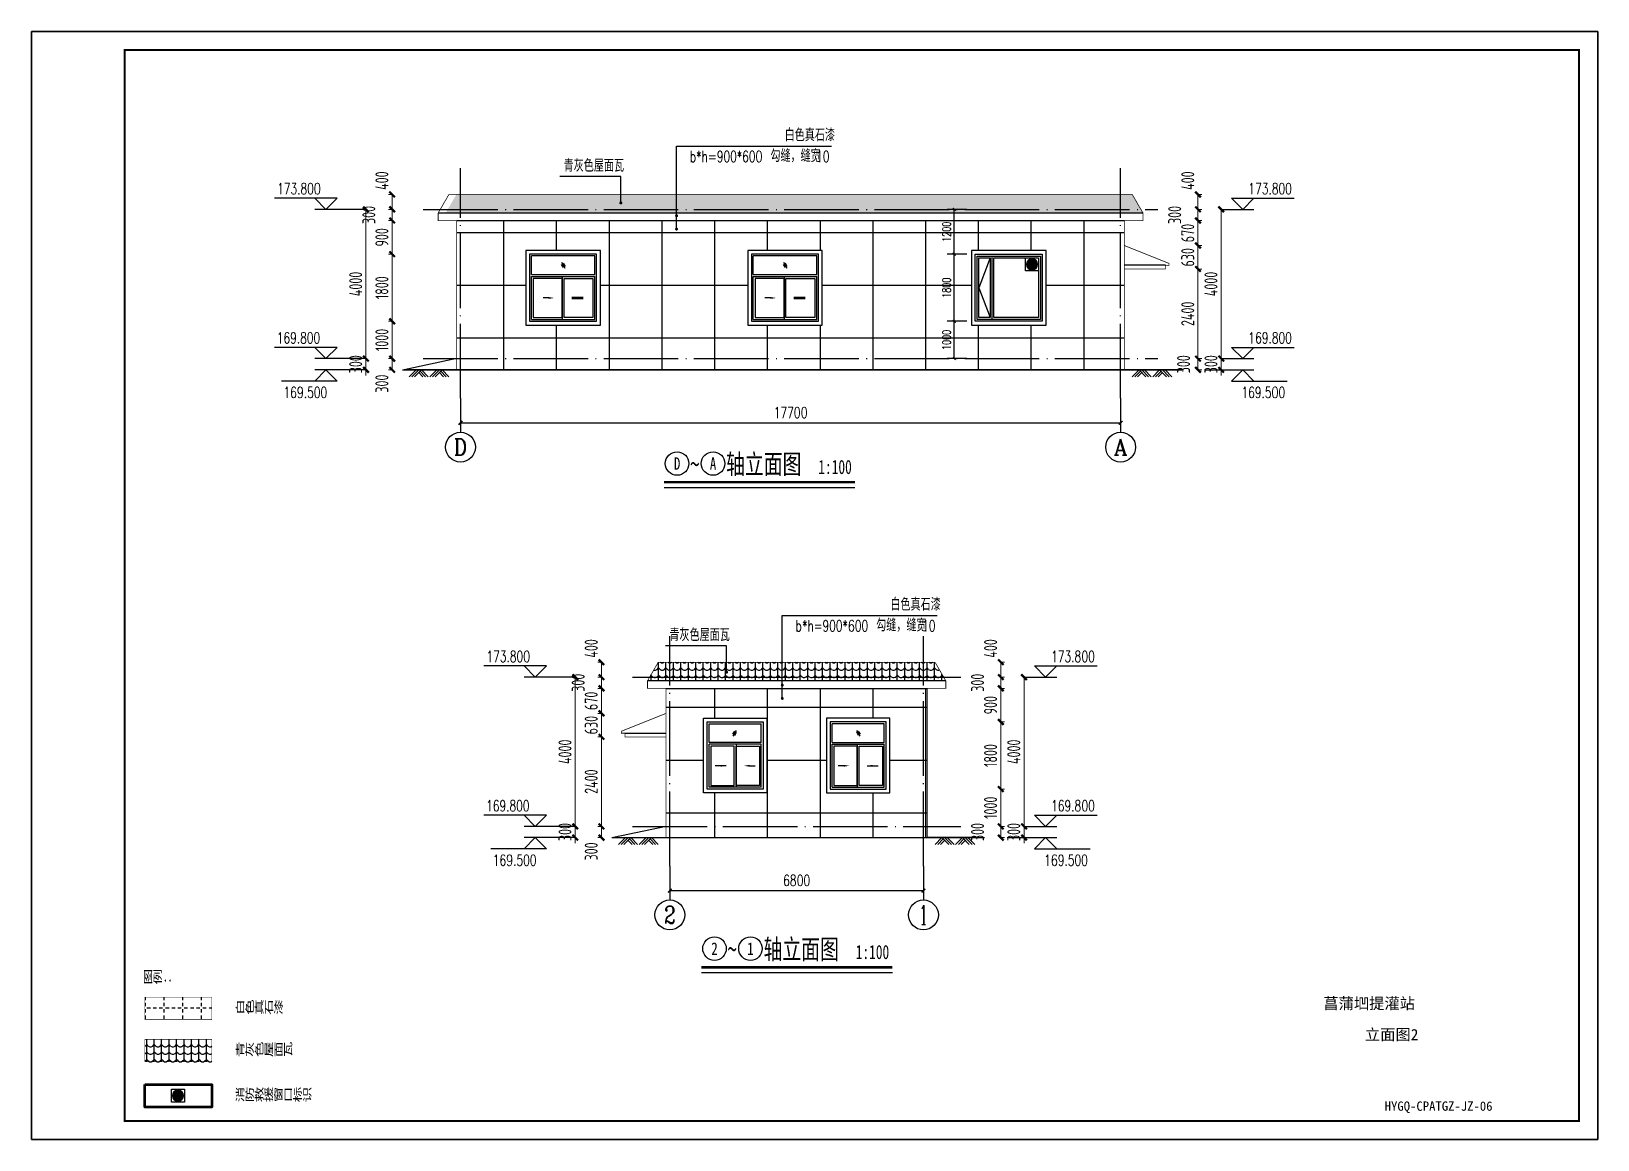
# Model space of a CAD drawing. Header units: millimetres. Extents: x 1742399 to 4898386, y 2481636 to 5226310.
# Drawn here: x 2201283 to 2243283, y 2656332 to 2686032 of the extents above; entities that cross this region are included whole.
import ezdxf
from ezdxf.enums import TextEntityAlignment as Align

# ---------------------------------------------------------------- set-up
doc = ezdxf.new("R2010")
doc.units = ezdxf.units.MM
doc.header["$LTSCALE"] = 1000
doc.linetypes.add('DOTE', pattern=[2.42, 2, -0.2, 0.02, -0.2])
for name, color, linetype in [('AXIS', 3, 'Continuous'), ('AXIS_TEXT', 7, 'Continuous'), ('DIM_ELEV', 3, 'Continuous'), ('DIM_LEAD', 3, 'Continuous'), ('DIM_SYMB', 3, 'Continuous'), ('DOTE', 1, 'DOTE'), ('PUB_DIM', 3, 'Continuous'), ('PUB_TITLE', 4, 'Continuous'), ('TWT_DIM', 3, 'Continuous'), ('YHG_填充', 8, 'Continuous'), ('YHG_文字', 7, 'Continuous'), ('YHJ_剖面_梁板', 4, 'Continuous'), ('YHJ_尺寸_公标', 3, 'Continuous'), ('YHJ_消防救援标示', 6, 'Continuous'), ('YHJ_立面_墙线中', 2, 'Continuous'), ('YHJ_符号', 3, 'Continuous'), ('YHJ_门窗框', 151, 'Continuous'), ('YHJ_门窗细线', 160, 'Continuous'), ('图框', 7, 'Continuous'), ('建筑-房间填充', 8, 'Continuous')]:
    doc.layers.add(name, color=color, linetype=linetype)
doc.styles.add('_TCH_AXIS', font='COMPLEX', dxfattribs={"bigfont": 'GBCBIG'})
doc.styles.add('_TCH_DIM', font='SIMPLEX', dxfattribs={"bigfont": 'GBCBIG'})
doc.styles.add('_TCH_DIM_T3', font='SIMPLEX', dxfattribs={"width": 0.705882, "bigfont": 'GBCBIG'})
doc.styles.add('biaotilan', font='', dxfattribs={"width": 0.7})
doc.styles.add('COMPLEX', font='COMPLEX')
doc.styles.add('TSSD_Rein', font='TSSDENG', dxfattribs={"width": 0.7, "bigfont": '@1HZTXT'})
doc.styles.add('TSSD_REIN_T3', font='tssdeng.shx', dxfattribs={"width": 0.7, "bigfont": 'hztxt.shx'})
doc.styles.add('YH_TEXT', font='@YH2', dxfattribs={"width": 0.7, "bigfont": '@YH1'})
doc.styles.get('biaotilan').set_extended_font_data('SimSun')
doc.dimstyles.new('_TCH_ARCH&&100', dxfattribs={"dimtxt": 350, "dimasz": 150, "dimexe": 100, "dimexo": 200, "dimgap": 100, "dimtad": 1, "dimdec": 0, "dimzin": 0, "dimdsep": 46, "dimtxsty": 'TSSD_REIN_T3', "dimblk": 'ARCHTICK', "dimcen": 0.09, "dimclrt": 7, "dimazin": 2, "dimtfac": 1, "dimtdec": 0, "dimtix": 1, "dimtmove": 2, "dimatfit": 3, "dimfxl": 1, "dimfxlon": 1, "dimtolj": 1, "dimtzin": 0, "dimlwd": 18, "dimlwe": 18, "dimarcsym": 0})
doc.dimstyles.new('_TCH_ARCH_MM_M&&75', dxfattribs={"dimtxt": 223.125, "dimasz": 75, "dimexe": 187.5, "dimexo": 225, "dimgap": 94.6875, "dimtad": 1, "dimdec": 0, "dimzin": 0, "dimdsep": 46, "dimtxsty": '_TCH_DIM_T3', "dimblk": 'ARCHTICK', "dimcen": 0.09, "dimclrt": 7, "dimazin": 2, "dimtfac": 1, "dimtdec": 0, "dimtix": 1, "dimtmove": 2, "dimatfit": 3, "dimfxl": 75, "dimtolj": 1, "dimtzin": 0, "dimarcsym": 0})
doc.dimstyles.new('_TWT_ARCH&&100', dxfattribs={"dimtxt": 297.5, "dimasz": 100, "dimexe": 250, "dimexo": 300, "dimgap": 126.25, "dimtad": 1, "dimdec": 0, "dimzin": 0, "dimdsep": 46, "dimtxsty": '_TCH_DIM_T3', "dimblk": 'ARCHTICK', "dimcen": 0.09, "dimclrt": 7, "dimazin": 2, "dimtfac": 1, "dimtdec": 0, "dimtix": 1, "dimtmove": 2, "dimatfit": 3, "dimfxl": 75, "dimtolj": 1, "dimtzin": 0, "dimarcsym": 0})
doc.dimstyles.new('YH_D_100', dxfattribs={"dimscale": 100, "dimtxt": 3, "dimasz": 1.5, "dimexe": 1.25, "dimexo": 1, "dimgap": 1.25, "dimtad": 1, "dimdec": 0, "dimzin": 0, "dimdsep": 46, "dimtxsty": 'YH_TEXT', "dimblk1": 'ARCHTICK', "dimblk2": 'ARCHTICK', "dimsah": 1, "dimcen": 0.09, "dimclrt": 7, "dimadec": 0, "dimazin": 0, "dimtfac": 1, "dimtdec": 0, "dimtix": 1, "dimtmove": 2, "dimatfit": 0, "dimfxl": 2, "dimtolj": 1, "dimtzin": 0, "dimarcsym": 0})
pattern_1 = [(90, (707.1, 707.1), (-1414.215, 0), []), (180, (707.1, 707.1), (-1e-13, -1414.215), [])]

msp = doc.modelspace()

# ---------------------------------------------------------------- texts
at = {"layer": 'DIM_ELEV', "color": 7, "style": '_TCH_DIM', "width": 0.705882}
for s, p in [('173.800', (2207872.2, 2681667.1)), ('173.800', (2233915.1, 2681667.1)), ('169.800', (2207862.2, 2677667.1)), ('169.800', (2233915.1, 2677667.1)), ('169.500', (2208046.2, 2676207.1)), ('169.500', (2233731.1, 2676207.1)), ('173.800', (2213485.2, 2669130.7)), ('173.800', (2228628.1, 2669130.7)), ('169.800', (2213475.2, 2665130.7)), ('169.800', (2228628.1, 2665130.7)), ('169.500', (2213659.2, 2663670.7)), ('169.500', (2228444.1, 2663670.7))]:
    msp.add_text(s, height=297.5, dxfattribs=at).set_placement(p)
at = {"layer": 'DIM_LEAD', "color": 7, "style": '_TCH_DIM'}
for s, p in [('白色真石漆', (2221482.7, 2683086.5)), ('青灰色屋面瓦', (2215556, 2682269.1)), ('勾缝，缝宽', (2221100.8, 2682530.2)), ('白色真石漆', (2224318.7, 2670508.8)), ('青灰色屋面瓦', (2218392.1, 2669691.5)), ('勾缝，缝宽', (2223936.8, 2669952.5))]:
    msp.add_text(s, height=337.59, dxfattribs=at).set_placement(p)
at = {"layer": 'DIM_LEAD', "color": 7, "style": '_TCH_DIM', "width": 0.705882}
for s, p in [('b*h=900*600', (2218940.8, 2682530.2)), ('10', (2222329.5, 2682530.2)), ('b*h=900*600', (2221776.8, 2669952.5)), ('10', (2225165.5, 2669952.5))]:
    msp.add_text(s, height=297.5, dxfattribs=at).set_placement(p)
at = {"layer": 'DIM_SYMB', "color": 7, "style": 'biaotilan'}
for s, height, width, p, p2 in [('D', 334.8, 0.732749, (2218510.6, 2674283.1), (2218686, 2674283.1)), ('A', 336.5, 0.716, (2219476.8, 2674282.3), (2219649.1, 2674282.3)), ('2', 335.7, 0.724277, (2219515, 2661283.5), (2219688.8, 2661283.5)), ('1', 336.1, 0.720115, (2220480, 2661283.3), (2220653.1, 2661283.3))]:
    msp.add_text(s, height=height, dxfattribs=dict(at, width=width)).set_placement(p, p2, align=Align.FIT)
at = {"layer": 'DIM_SYMB', "color": 7, "style": 'biaotilan', "width": 0.7}
for s, height, p in [('轴立面图', 528.69, (2219912.9, 2674170.5)), ('~', 528.7, (2218948.3, 2674170.5)), ('1:100', 377.64, (2222383.9, 2674170.5)), ('轴立面图', 528.69, (2220916.5, 2661171.4)), ('1:100', 377.64, (2223387.5, 2661171.4)), ('~', 528.7, (2219951.9, 2661171.4))]:
    msp.add_text(s, height=height, dxfattribs=at).set_placement(p)
at = {"layer": 'YHG_文字', "style": 'TSSD_Rein', "width": 0.7}
for s, p in [('图例：', (2204282, 2660507.1)), ('白色真石漆', (2206749.1, 2659693.5)), ('青灰色屋面瓦', (2206749.1, 2658560.2)), ('消防救援窗口标识', (2206749.1, 2657349.1))]:
    msp.add_text(s, height=350, dxfattribs=at).set_placement(p)
at = {"layer": '图框', "style": 'biaotilan'}
for s, height, p in [('菖蒲垇提灌站', 300, (2235927.4, 2659834)), ('立面图2', 300, (2237043.4, 2658998.1)), ('HYGQ-CPATGZ-JZ-06', 250, (2237572.4, 2657106.2))]:
    msp.add_text(s, height=height, dxfattribs=at).set_placement(p)

# ---------------------------------------------------------------- blocks, each defined once
blk = doc.blocks.new('HAYJZ A3')
blk.add_lwpolyline([(4975, -403417), (46975, -403417), (46975, -433117), (4975, -433117), (4975, -403417)])
at = {"const_width": 50}
blk.add_lwpolyline([(7475, -403917), (46475, -403917), (46475, -432617), (7475, -432617), (7475, -403917)], dxfattribs=at)
at = {"layer": 'PUB_TITLE'}
blk.add_lwpolyline([(4975, -433117), (46975, -433117), (46975, -403417), (4975, -403417)], close=True, dxfattribs=at)
blk = doc.blocks.new('_ArchTick')
at = {"color": 0, "linetype": 'ByBlock', "const_width": 0.4}
blk.add_lwpolyline([(-0.5, -0.5), (0.5, 0.5)], dxfattribs=at)
blk = doc.blocks.new('玻璃')
at = {"layer": 'YHJ_符号'}
for p, q in [((122726, -123680), (122726, -123780)), ((122756, -123640), (122756, -123820)), ((122786, -123680), (122786, -123780))]:
    blk.add_line(p, q, dxfattribs=at)
blk = doc.blocks.new('A$C4EA902EC')
at = {"layer": 'YHJ_消防救援标示'}
h = blk.add_hatch(dxfattribs=at)
h.set_pattern_fill('ANSI31', color=6, scale=20, angle=135, style=0)
h.set_pattern_definition([(180, (-2939646.705, -311489.21), (-5e-15, -31.75), [])])
edge = h.paths.add_edge_path()
edge.add_arc((175, 175), 150, 0, 360)
blk.add_lwpolyline([(0, 0), (350, 0), (350, 350), (0, 350)], close=True, dxfattribs=at)
at = {"layer": 'YHJ_消防救援标示', "color": 6}
blk.add_circle((175, 175), 150, dxfattribs=at)
blk = doc.blocks.new('FAFDCCDEERESSDDFSGSDAGASDGA')
at = {"layer": 'YHJ_门窗框'}
blk.add_lwpolyline([(2134656, 2632935), (2136456, 2632935), (2136456, 2631135), (2134656, 2631135)], close=True, dxfattribs=at)
at = {"layer": 'YHJ_门窗细线'}
for points in [[(2134706, 2632885), (2136406, 2632885), (2136406, 2631185), (2134706, 2631185)], [(2134706, 2632885), (2135106, 2632885), (2135106, 2631185), (2134706, 2631185)], [(2134756, 2632835), (2135056, 2632835), (2135056, 2631235), (2134756, 2631235)], [(2135156, 2632835), (2136356, 2632835), (2136356, 2631235), (2135156, 2631235)]]:
    blk.add_lwpolyline(points, close=True, dxfattribs=at)
for points in [[(2135056, 2631235), (2134756, 2631235), (2134756, 2632835), (2135056, 2632835)], [(2135056, 2632835), (2134756, 2632035), (2135056, 2631235)]]:
    blk.add_lwpolyline(points, dxfattribs=at)
at = {"layer": 'YHJ_消防救援标示', "color": 6, "xscale": -1, "rotation": 180}
blk.add_blockref('A$C4EA902EC', (2136006, 2632835), dxfattribs=at)
blk = doc.blocks.new('*D689')
at = {"layer": 'Defpoints', "color": 0, "transparency": 16777216}
for p in [(2218405, 2663262), (2225205, 2663262), (2225205, 2663005)]:
    blk.add_point(p, dxfattribs=at)
at = {"layer": 'TWT_DIM', "color": 0, "lineweight": -2, "transparency": 16777216}
for p, q in [((2218405, 2663005), (2225205, 2663005)), ((2218405, 2662962), (2218405, 2662755)), ((2225205, 2662962), (2225205, 2662755))]:
    blk.add_line(p, q, dxfattribs=at)
at = {"layer": 'TWT_DIM', "color": 0, "lineweight": -2, "transparency": 16777216, "xscale": 100, "yscale": 100, "zscale": 100, "rotation": 180}
blk.add_blockref('_ArchTick', (2218405, 2663005), dxfattribs=at)
at = {"layer": 'TWT_DIM', "color": 0, "lineweight": -2, "transparency": 16777216, "xscale": 100, "yscale": 100, "zscale": 100}
blk.add_blockref('_ArchTick', (2225205, 2663005), dxfattribs=at)
at = {"layer": 'TWT_DIM', "color": 7, "transparency": 16777216, "insert": (2221805, 2663280), "char_height": 297.5, "attachment_point": 5, "style": '_TCH_DIM_T3'}
blk.add_mtext('\\A1;6800', dxfattribs=at)
blk = doc.blocks.new('_AXISO')
blk.add_circle((0, 0), 0.5)
at = {"layer": 'AXIS_TEXT', "style": 'COMPLEX', "width": 1.041667}
blk.add_attdef('A', text='', height=0.56, dxfattribs=at).set_placement((-0.25, -0.28), (0.25, -0.28), align=Align.FIT)
blk = doc.blocks.new('*D690')
at = {"layer": 'Defpoints', "color": 0, "transparency": 16777216}
for p in [(2216571, 2664726), (2217299, 2664726), (2217299, 2664426)]:
    blk.add_point(p, dxfattribs=at)
at = {"layer": 'PUB_DIM', "color": 0, "lineweight": 18, "transparency": 16777216}
for p, q in [((2216572, 2664726), (2216471, 2664726)), ((2216571, 2664426), (2216571, 2664726)), ((2216572, 2664426), (2216471, 2664426))]:
    blk.add_line(p, q, dxfattribs=at)
at = {"layer": 'PUB_DIM', "color": 0, "lineweight": 18, "transparency": 16777216, "xscale": 150, "yscale": 150, "zscale": 150}
for p, rotation in [((2216571, 2664726), 90), ((2216571, 2664426), 270)]:
    blk.add_blockref('_ArchTick', p, dxfattribs=dict(at, rotation=rotation))
at = {"layer": 'PUB_DIM', "color": 7, "transparency": 16777216, "insert": (2216296, 2664056), "char_height": 350, "attachment_point": 5, "rotation": 90, "style": 'TSSD_REIN_T3'}
blk.add_mtext('\\A1;300', dxfattribs=at)
blk = doc.blocks.new('*D691')
at = {"layer": 'Defpoints', "color": 0, "transparency": 16777216}
for p in [(2216571, 2667126), (2217299, 2667126), (2217299, 2664726)]:
    blk.add_point(p, dxfattribs=at)
at = {"layer": 'PUB_DIM', "color": 0, "lineweight": 18, "transparency": 16777216}
for p, q in [((2216572, 2667126), (2216471, 2667126)), ((2216571, 2664726), (2216571, 2667126)), ((2216572, 2664726), (2216471, 2664726))]:
    blk.add_line(p, q, dxfattribs=at)
at = {"layer": 'PUB_DIM', "color": 0, "lineweight": 18, "transparency": 16777216, "xscale": 150, "yscale": 150, "zscale": 150}
for p, rotation in [((2216571, 2667126), 90), ((2216571, 2664726), 270)]:
    blk.add_blockref('_ArchTick', p, dxfattribs=dict(at, rotation=rotation))
at = {"layer": 'PUB_DIM', "color": 7, "transparency": 16777216, "insert": (2216296, 2665926), "char_height": 350, "attachment_point": 5, "rotation": 90, "style": 'TSSD_REIN_T3'}
blk.add_mtext('\\A1;2400', dxfattribs=at)
blk = doc.blocks.new('*D692')
at = {"layer": 'Defpoints', "color": 0, "transparency": 16777216}
for p in [(2216571, 2667756), (2217299, 2667756), (2217299, 2667126)]:
    blk.add_point(p, dxfattribs=at)
at = {"layer": 'PUB_DIM', "color": 0, "lineweight": 18, "transparency": 16777216}
for p, q in [((2216571, 2667756), (2216571, 2667906)), ((2216572, 2667756), (2216471, 2667756)), ((2216571, 2667126), (2216571, 2667756)), ((2216572, 2667126), (2216471, 2667126)), ((2216571, 2667126), (2216571, 2666976))]:
    blk.add_line(p, q, dxfattribs=at)
at = {"layer": 'PUB_DIM', "color": 0, "lineweight": 18, "transparency": 16777216, "xscale": 150, "yscale": 150, "zscale": 150}
for p, rotation in [((2216571, 2667756), 270), ((2216571, 2667126), 90)]:
    blk.add_blockref('_ArchTick', p, dxfattribs=dict(at, rotation=rotation))
at = {"layer": 'PUB_DIM', "color": 7, "transparency": 16777216, "insert": (2216296, 2667441), "char_height": 350, "attachment_point": 5, "rotation": 90, "style": 'TSSD_REIN_T3'}
blk.add_mtext('\\A1;630', dxfattribs=at)
blk = doc.blocks.new('*D693')
at = {"layer": 'Defpoints', "color": 0, "transparency": 16777216}
for p in [(2216571, 2668426), (2217299, 2668426), (2217299, 2667756)]:
    blk.add_point(p, dxfattribs=at)
at = {"layer": 'PUB_DIM', "color": 0, "lineweight": 18, "transparency": 16777216}
for p, q in [((2216572, 2668426), (2216471, 2668426)), ((2216571, 2668426), (2216571, 2668576)), ((2216571, 2667756), (2216571, 2668426)), ((2216572, 2667756), (2216471, 2667756)), ((2216571, 2667756), (2216571, 2667606))]:
    blk.add_line(p, q, dxfattribs=at)
at = {"layer": 'PUB_DIM', "color": 0, "lineweight": 18, "transparency": 16777216, "xscale": 150, "yscale": 150, "zscale": 150}
for p, rotation in [((2216571, 2668426), 270), ((2216571, 2667756), 90)]:
    blk.add_blockref('_ArchTick', p, dxfattribs=dict(at, rotation=rotation))
at = {"layer": 'PUB_DIM', "color": 7, "transparency": 16777216, "insert": (2216296, 2668091), "char_height": 350, "attachment_point": 5, "rotation": 90, "style": 'TSSD_REIN_T3'}
blk.add_mtext('\\A1;670', dxfattribs=at)
blk = doc.blocks.new('*D694')
at = {"layer": 'Defpoints', "color": 0, "transparency": 16777216}
for p in [(2216571, 2668726), (2217299, 2668726), (2217299, 2668426)]:
    blk.add_point(p, dxfattribs=at)
at = {"layer": 'PUB_DIM', "color": 0, "lineweight": 18, "transparency": 16777216}
for p, q in [((2216572, 2668726), (2216471, 2668726)), ((2216571, 2668426), (2216571, 2668726)), ((2216572, 2668426), (2216471, 2668426))]:
    blk.add_line(p, q, dxfattribs=at)
at = {"layer": 'PUB_DIM', "color": 0, "lineweight": 18, "transparency": 16777216, "xscale": 150, "yscale": 150, "zscale": 150}
for p, rotation in [((2216571, 2668726), 90), ((2216571, 2668426), 270)]:
    blk.add_blockref('_ArchTick', p, dxfattribs=dict(at, rotation=rotation))
at = {"layer": 'PUB_DIM', "color": 7, "transparency": 16777216, "insert": (2215946, 2668576), "char_height": 350, "attachment_point": 5, "rotation": 90, "style": 'TSSD_REIN_T3'}
blk.add_mtext('\\A1;300', dxfattribs=at)
blk = doc.blocks.new('*D695')
at = {"layer": 'Defpoints', "color": 0, "transparency": 16777216}
for p in [(2216571, 2669126), (2217299, 2669126), (2217299, 2668726)]:
    blk.add_point(p, dxfattribs=at)
at = {"layer": 'PUB_DIM', "color": 0, "lineweight": 18, "transparency": 16777216}
for p, q in [((2216572, 2669126), (2216471, 2669126)), ((2216571, 2668726), (2216571, 2669126)), ((2216572, 2668726), (2216471, 2668726))]:
    blk.add_line(p, q, dxfattribs=at)
at = {"layer": 'PUB_DIM', "color": 0, "lineweight": 18, "transparency": 16777216, "xscale": 150, "yscale": 150, "zscale": 150}
for p, rotation in [((2216571, 2669126), 90), ((2216571, 2668726), 270)]:
    blk.add_blockref('_ArchTick', p, dxfattribs=dict(at, rotation=rotation))
at = {"layer": 'PUB_DIM', "color": 7, "transparency": 16777216, "insert": (2216296, 2669496), "char_height": 350, "attachment_point": 5, "rotation": 90, "style": 'TSSD_REIN_T3'}
blk.add_mtext('\\A1;400', dxfattribs=at)
blk = doc.blocks.new('*D696')
at = {"layer": 'Defpoints', "color": 0, "transparency": 16777216}
for p in [(2226467, 2664726), (2227279, 2664726), (2226467, 2664426)]:
    blk.add_point(p, dxfattribs=at)
at = {"layer": 'PUB_DIM', "color": 0, "lineweight": 18, "transparency": 16777216}
for p, q in [((2227278, 2664726), (2227379, 2664726)), ((2227279, 2664426), (2227279, 2664726)), ((2227278, 2664426), (2227379, 2664426))]:
    blk.add_line(p, q, dxfattribs=at)
at = {"layer": 'PUB_DIM', "color": 0, "lineweight": 18, "transparency": 16777216, "xscale": 150, "yscale": 150, "zscale": 150}
for p, rotation in [((2227279, 2664726), 90), ((2227279, 2664426), 270)]:
    blk.add_blockref('_ArchTick', p, dxfattribs=dict(at, rotation=rotation))
at = {"layer": 'PUB_DIM', "color": 7, "transparency": 16777216, "insert": (2226654, 2664576), "char_height": 350, "attachment_point": 5, "rotation": 90, "style": 'TSSD_REIN_T3'}
blk.add_mtext('\\A1;300', dxfattribs=at)
blk = doc.blocks.new('*D697')
at = {"layer": 'Defpoints', "color": 0, "transparency": 16777216}
for p in [(2226467, 2665726), (2227279, 2665726), (2226467, 2664726)]:
    blk.add_point(p, dxfattribs=at)
at = {"layer": 'PUB_DIM', "color": 0, "lineweight": 18, "transparency": 16777216}
for p, q in [((2227278, 2665726), (2227379, 2665726)), ((2227279, 2664726), (2227279, 2665726)), ((2227278, 2664726), (2227379, 2664726))]:
    blk.add_line(p, q, dxfattribs=at)
at = {"layer": 'PUB_DIM', "color": 0, "lineweight": 18, "transparency": 16777216, "xscale": 150, "yscale": 150, "zscale": 150}
for p, rotation in [((2227279, 2665726), 90), ((2227279, 2664726), 270)]:
    blk.add_blockref('_ArchTick', p, dxfattribs=dict(at, rotation=rotation))
at = {"layer": 'PUB_DIM', "color": 7, "transparency": 16777216, "insert": (2227004, 2665226), "char_height": 350, "attachment_point": 5, "rotation": 90, "style": 'TSSD_REIN_T3'}
blk.add_mtext('\\A1;1000', dxfattribs=at)
blk = doc.blocks.new('*D698')
at = {"layer": 'Defpoints', "color": 0, "transparency": 16777216}
for p in [(2226467, 2667526), (2227279, 2667526), (2226467, 2665726)]:
    blk.add_point(p, dxfattribs=at)
at = {"layer": 'PUB_DIM', "color": 0, "lineweight": 18, "transparency": 16777216}
for p, q in [((2227278, 2667526), (2227379, 2667526)), ((2227279, 2665726), (2227279, 2667526)), ((2227278, 2665726), (2227379, 2665726))]:
    blk.add_line(p, q, dxfattribs=at)
at = {"layer": 'PUB_DIM', "color": 0, "lineweight": 18, "transparency": 16777216, "xscale": 150, "yscale": 150, "zscale": 150}
for p, rotation in [((2227279, 2667526), 90), ((2227279, 2665726), 270)]:
    blk.add_blockref('_ArchTick', p, dxfattribs=dict(at, rotation=rotation))
at = {"layer": 'PUB_DIM', "color": 7, "transparency": 16777216, "insert": (2227004, 2666626), "char_height": 350, "attachment_point": 5, "rotation": 90, "style": 'TSSD_REIN_T3'}
blk.add_mtext('\\A1;1800', dxfattribs=at)
blk = doc.blocks.new('*D699')
at = {"layer": 'Defpoints', "color": 0, "transparency": 16777216}
for p in [(2226467, 2668426), (2227279, 2668426), (2226467, 2667526)]:
    blk.add_point(p, dxfattribs=at)
at = {"layer": 'PUB_DIM', "color": 0, "lineweight": 18, "transparency": 16777216}
for p, q in [((2227278, 2668426), (2227379, 2668426)), ((2227279, 2667526), (2227279, 2668426)), ((2227278, 2667526), (2227379, 2667526))]:
    blk.add_line(p, q, dxfattribs=at)
at = {"layer": 'PUB_DIM', "color": 0, "lineweight": 18, "transparency": 16777216, "xscale": 150, "yscale": 150, "zscale": 150}
for p, rotation in [((2227279, 2668426), 90), ((2227279, 2667526), 270)]:
    blk.add_blockref('_ArchTick', p, dxfattribs=dict(at, rotation=rotation))
at = {"layer": 'PUB_DIM', "color": 7, "transparency": 16777216, "insert": (2227004, 2667976), "char_height": 350, "attachment_point": 5, "rotation": 90, "style": 'TSSD_REIN_T3'}
blk.add_mtext('\\A1;900', dxfattribs=at)
blk = doc.blocks.new('*D700')
at = {"layer": 'Defpoints', "color": 0, "transparency": 16777216}
for p in [(2226467, 2668726), (2227279, 2668726), (2226467, 2668426)]:
    blk.add_point(p, dxfattribs=at)
at = {"layer": 'PUB_DIM', "color": 0, "lineweight": 18, "transparency": 16777216}
for p, q in [((2227278, 2668726), (2227379, 2668726)), ((2227279, 2668426), (2227279, 2668726)), ((2227278, 2668426), (2227379, 2668426))]:
    blk.add_line(p, q, dxfattribs=at)
at = {"layer": 'PUB_DIM', "color": 0, "lineweight": 18, "transparency": 16777216, "xscale": 150, "yscale": 150, "zscale": 150}
for p, rotation in [((2227279, 2668726), 90), ((2227279, 2668426), 270)]:
    blk.add_blockref('_ArchTick', p, dxfattribs=dict(at, rotation=rotation))
at = {"layer": 'PUB_DIM', "color": 7, "transparency": 16777216, "insert": (2226654, 2668576), "char_height": 350, "attachment_point": 5, "rotation": 90, "style": 'TSSD_REIN_T3'}
blk.add_mtext('\\A1;300', dxfattribs=at)
blk = doc.blocks.new('*D701')
at = {"layer": 'Defpoints', "color": 0, "transparency": 16777216}
for p in [(2226467, 2669126), (2227279, 2669126), (2226467, 2668726)]:
    blk.add_point(p, dxfattribs=at)
at = {"layer": 'PUB_DIM', "color": 0, "lineweight": 18, "transparency": 16777216}
for p, q in [((2227278, 2669126), (2227379, 2669126)), ((2227279, 2668726), (2227279, 2669126)), ((2227278, 2668726), (2227379, 2668726))]:
    blk.add_line(p, q, dxfattribs=at)
at = {"layer": 'PUB_DIM', "color": 0, "lineweight": 18, "transparency": 16777216, "xscale": 150, "yscale": 150, "zscale": 150}
for p, rotation in [((2227279, 2669126), 90), ((2227279, 2668726), 270)]:
    blk.add_blockref('_ArchTick', p, dxfattribs=dict(at, rotation=rotation))
at = {"layer": 'PUB_DIM', "color": 7, "transparency": 16777216, "insert": (2227004, 2669496), "char_height": 350, "attachment_point": 5, "rotation": 90, "style": 'TSSD_REIN_T3'}
blk.add_mtext('\\A1;400', dxfattribs=at)
blk = doc.blocks.new('*D702')
at = {"layer": 'Defpoints', "color": 0, "transparency": 16777216}
for p in [(2215868, 2664726), (2216999, 2664726), (2216999, 2664426)]:
    blk.add_point(p, dxfattribs=at)
at = {"layer": 'PUB_DIM', "color": 0, "lineweight": 18, "transparency": 16777216}
for p, q in [((2215869, 2664726), (2215768, 2664726)), ((2215868, 2664726), (2215868, 2664876)), ((2215868, 2664426), (2215868, 2664726)), ((2215869, 2664426), (2215768, 2664426)), ((2215868, 2664426), (2215868, 2664276))]:
    blk.add_line(p, q, dxfattribs=at)
at = {"layer": 'PUB_DIM', "color": 0, "lineweight": 18, "transparency": 16777216, "xscale": 150, "yscale": 150, "zscale": 150}
for p, rotation in [((2215868, 2664726), 270), ((2215868, 2664426), 90)]:
    blk.add_blockref('_ArchTick', p, dxfattribs=dict(at, rotation=rotation))
at = {"layer": 'PUB_DIM', "color": 7, "transparency": 16777216, "insert": (2215593, 2664576), "char_height": 350, "attachment_point": 5, "rotation": 90, "style": 'TSSD_REIN_T3'}
blk.add_mtext('\\A1;300', dxfattribs=at)
blk = doc.blocks.new('*D703')
at = {"layer": 'Defpoints', "color": 0, "transparency": 16777216}
for p in [(2215868, 2668726), (2216999, 2668726), (2216999, 2664726)]:
    blk.add_point(p, dxfattribs=at)
at = {"layer": 'PUB_DIM', "color": 0, "lineweight": 18, "transparency": 16777216}
for p, q in [((2215869, 2668726), (2215768, 2668726)), ((2215868, 2664726), (2215868, 2668726)), ((2215869, 2664726), (2215768, 2664726))]:
    blk.add_line(p, q, dxfattribs=at)
at = {"layer": 'PUB_DIM', "color": 0, "lineweight": 18, "transparency": 16777216, "xscale": 150, "yscale": 150, "zscale": 150}
for p, rotation in [((2215868, 2668726), 90), ((2215868, 2664726), 270)]:
    blk.add_blockref('_ArchTick', p, dxfattribs=dict(at, rotation=rotation))
at = {"layer": 'PUB_DIM', "color": 7, "transparency": 16777216, "insert": (2215593, 2666726), "char_height": 350, "attachment_point": 5, "rotation": 90, "style": 'TSSD_REIN_T3'}
blk.add_mtext('\\A1;4000', dxfattribs=at)
blk = doc.blocks.new('*D704')
at = {"layer": 'Defpoints', "color": 0, "transparency": 16777216}
for p in [(2226767, 2664726), (2227902, 2664726), (2226767, 2664426)]:
    blk.add_point(p, dxfattribs=at)
at = {"layer": 'PUB_DIM', "color": 0, "lineweight": 18, "transparency": 16777216}
for p, q in [((2227901, 2664726), (2228002, 2664726)), ((2227902, 2664726), (2227902, 2664876)), ((2227902, 2664426), (2227902, 2664726)), ((2227901, 2664426), (2228002, 2664426)), ((2227902, 2664426), (2227902, 2664276))]:
    blk.add_line(p, q, dxfattribs=at)
at = {"layer": 'PUB_DIM', "color": 0, "lineweight": 18, "transparency": 16777216, "xscale": 150, "yscale": 150, "zscale": 150}
for p, rotation in [((2227902, 2664726), 270), ((2227902, 2664426), 90)]:
    blk.add_blockref('_ArchTick', p, dxfattribs=dict(at, rotation=rotation))
at = {"layer": 'PUB_DIM', "color": 7, "transparency": 16777216, "insert": (2227627, 2664576), "char_height": 350, "attachment_point": 5, "rotation": 90, "style": 'TSSD_REIN_T3'}
blk.add_mtext('\\A1;300', dxfattribs=at)
blk = doc.blocks.new('*D705')
at = {"layer": 'Defpoints', "color": 0, "transparency": 16777216}
for p in [(2226767, 2668726), (2227902, 2668726), (2226767, 2664726)]:
    blk.add_point(p, dxfattribs=at)
at = {"layer": 'PUB_DIM', "color": 0, "lineweight": 18, "transparency": 16777216}
for p, q in [((2227901, 2668726), (2228002, 2668726)), ((2227902, 2664726), (2227902, 2668726)), ((2227901, 2664726), (2228002, 2664726))]:
    blk.add_line(p, q, dxfattribs=at)
at = {"layer": 'PUB_DIM', "color": 0, "lineweight": 18, "transparency": 16777216, "xscale": 150, "yscale": 150, "zscale": 150}
for p, rotation in [((2227902, 2668726), 90), ((2227902, 2664726), 270)]:
    blk.add_blockref('_ArchTick', p, dxfattribs=dict(at, rotation=rotation))
at = {"layer": 'PUB_DIM', "color": 7, "transparency": 16777216, "insert": (2227627, 2666726), "char_height": 350, "attachment_point": 5, "rotation": 90, "style": 'TSSD_REIN_T3'}
blk.add_mtext('\\A1;4000', dxfattribs=at)
blk = doc.blocks.new('*D706')
at = {"layer": 'Defpoints', "color": 0, "transparency": 16777216}
for p in [(2212792, 2675798), (2230492, 2675798), (2230492, 2675541)]:
    blk.add_point(p, dxfattribs=at)
at = {"layer": 'TWT_DIM', "color": 0, "lineweight": -2, "transparency": 16777216}
for p, q in [((2212792, 2675541), (2230492, 2675541)), ((2212792, 2675498), (2212792, 2675291)), ((2230492, 2675498), (2230492, 2675291))]:
    blk.add_line(p, q, dxfattribs=at)
at = {"layer": 'TWT_DIM', "color": 0, "lineweight": -2, "transparency": 16777216, "xscale": 100, "yscale": 100, "zscale": 100, "rotation": 180}
blk.add_blockref('_ArchTick', (2212792, 2675541), dxfattribs=at)
at = {"layer": 'TWT_DIM', "color": 0, "lineweight": -2, "transparency": 16777216, "xscale": 100, "yscale": 100, "zscale": 100}
blk.add_blockref('_ArchTick', (2230492, 2675541), dxfattribs=at)
at = {"layer": 'TWT_DIM', "color": 7, "transparency": 16777216, "insert": (2221642, 2675816), "char_height": 297.5, "attachment_point": 5, "style": '_TCH_DIM_T3'}
blk.add_mtext('\\A1;17700', dxfattribs=at)
blk = doc.blocks.new('*D707')
at = {"layer": 'Defpoints', "color": 0, "transparency": 16777216}
for p in [(2210958, 2677262), (2211686, 2677262), (2211686, 2676962)]:
    blk.add_point(p, dxfattribs=at)
at = {"layer": 'PUB_DIM', "color": 0, "lineweight": 18, "transparency": 16777216}
for p, q in [((2210959, 2677262), (2210858, 2677262)), ((2210958, 2676962), (2210958, 2677262)), ((2210959, 2676962), (2210858, 2676962))]:
    blk.add_line(p, q, dxfattribs=at)
at = {"layer": 'PUB_DIM', "color": 0, "lineweight": 18, "transparency": 16777216, "xscale": 150, "yscale": 150, "zscale": 150}
for p, rotation in [((2210958, 2677262), 90), ((2210958, 2676962), 270)]:
    blk.add_blockref('_ArchTick', p, dxfattribs=dict(at, rotation=rotation))
at = {"layer": 'PUB_DIM', "color": 7, "transparency": 16777216, "insert": (2210683, 2676592), "char_height": 350, "attachment_point": 5, "rotation": 90, "style": 'TSSD_REIN_T3'}
blk.add_mtext('\\A1;300', dxfattribs=at)
blk = doc.blocks.new('*D708')
at = {"layer": 'Defpoints', "color": 0, "transparency": 16777216}
for p in [(2210958, 2678262), (2211686, 2678262), (2211686, 2677262)]:
    blk.add_point(p, dxfattribs=at)
at = {"layer": 'PUB_DIM', "color": 0, "lineweight": 18, "transparency": 16777216}
for p, q in [((2210959, 2678262), (2210858, 2678262)), ((2210958, 2677262), (2210958, 2678262)), ((2210959, 2677262), (2210858, 2677262))]:
    blk.add_line(p, q, dxfattribs=at)
at = {"layer": 'PUB_DIM', "color": 0, "lineweight": 18, "transparency": 16777216, "xscale": 150, "yscale": 150, "zscale": 150}
for p, rotation in [((2210958, 2678262), 90), ((2210958, 2677262), 270)]:
    blk.add_blockref('_ArchTick', p, dxfattribs=dict(at, rotation=rotation))
at = {"layer": 'PUB_DIM', "color": 7, "transparency": 16777216, "insert": (2210683, 2677762), "char_height": 350, "attachment_point": 5, "rotation": 90, "style": 'TSSD_REIN_T3'}
blk.add_mtext('\\A1;1000', dxfattribs=at)
blk = doc.blocks.new('*D709')
at = {"layer": 'Defpoints', "color": 0, "transparency": 16777216}
for p in [(2210958, 2680062), (2211686, 2680062), (2211686, 2678262)]:
    blk.add_point(p, dxfattribs=at)
at = {"layer": 'PUB_DIM', "color": 0, "lineweight": 18, "transparency": 16777216}
for p, q in [((2210959, 2680062), (2210858, 2680062)), ((2210958, 2678262), (2210958, 2680062)), ((2210959, 2678262), (2210858, 2678262))]:
    blk.add_line(p, q, dxfattribs=at)
at = {"layer": 'PUB_DIM', "color": 0, "lineweight": 18, "transparency": 16777216, "xscale": 150, "yscale": 150, "zscale": 150}
for p, rotation in [((2210958, 2680062), 90), ((2210958, 2678262), 270)]:
    blk.add_blockref('_ArchTick', p, dxfattribs=dict(at, rotation=rotation))
at = {"layer": 'PUB_DIM', "color": 7, "transparency": 16777216, "insert": (2210683, 2679162), "char_height": 350, "attachment_point": 5, "rotation": 90, "style": 'TSSD_REIN_T3'}
blk.add_mtext('\\A1;1800', dxfattribs=at)
blk = doc.blocks.new('*D710')
at = {"layer": 'Defpoints', "color": 0, "transparency": 16777216}
for p in [(2210958, 2680962), (2211686, 2680962), (2211686, 2680062)]:
    blk.add_point(p, dxfattribs=at)
at = {"layer": 'PUB_DIM', "color": 0, "lineweight": 18, "transparency": 16777216}
for p, q in [((2210959, 2680962), (2210858, 2680962)), ((2210958, 2680062), (2210958, 2680962)), ((2210959, 2680062), (2210858, 2680062))]:
    blk.add_line(p, q, dxfattribs=at)
at = {"layer": 'PUB_DIM', "color": 0, "lineweight": 18, "transparency": 16777216, "xscale": 150, "yscale": 150, "zscale": 150}
for p, rotation in [((2210958, 2680962), 90), ((2210958, 2680062), 270)]:
    blk.add_blockref('_ArchTick', p, dxfattribs=dict(at, rotation=rotation))
at = {"layer": 'PUB_DIM', "color": 7, "transparency": 16777216, "insert": (2210683, 2680512), "char_height": 350, "attachment_point": 5, "rotation": 90, "style": 'TSSD_REIN_T3'}
blk.add_mtext('\\A1;900', dxfattribs=at)
blk = doc.blocks.new('*D711')
at = {"layer": 'Defpoints', "color": 0, "transparency": 16777216}
for p in [(2210958, 2681262), (2211686, 2681262), (2211686, 2680962)]:
    blk.add_point(p, dxfattribs=at)
at = {"layer": 'PUB_DIM', "color": 0, "lineweight": 18, "transparency": 16777216}
for p, q in [((2210959, 2681262), (2210858, 2681262)), ((2210959, 2680962), (2210858, 2680962)), ((2210958, 2680962), (2210958, 2681262))]:
    blk.add_line(p, q, dxfattribs=at)
at = {"layer": 'PUB_DIM', "color": 0, "lineweight": 18, "transparency": 16777216, "xscale": 150, "yscale": 150, "zscale": 150}
for p, rotation in [((2210958, 2681262), 90), ((2210958, 2680962), 270)]:
    blk.add_blockref('_ArchTick', p, dxfattribs=dict(at, rotation=rotation))
at = {"layer": 'PUB_DIM', "color": 7, "transparency": 16777216, "insert": (2210333, 2681112), "char_height": 350, "attachment_point": 5, "rotation": 90, "style": 'TSSD_REIN_T3'}
blk.add_mtext('\\A1;300', dxfattribs=at)
blk = doc.blocks.new('*D712')
at = {"layer": 'Defpoints', "color": 0, "transparency": 16777216}
for p in [(2210958, 2681662), (2211686, 2681662), (2211686, 2681262)]:
    blk.add_point(p, dxfattribs=at)
at = {"layer": 'PUB_DIM', "color": 0, "lineweight": 18, "transparency": 16777216}
for p, q in [((2210959, 2681662), (2210858, 2681662)), ((2210958, 2681262), (2210958, 2681662)), ((2210959, 2681262), (2210858, 2681262))]:
    blk.add_line(p, q, dxfattribs=at)
at = {"layer": 'PUB_DIM', "color": 0, "lineweight": 18, "transparency": 16777216, "xscale": 150, "yscale": 150, "zscale": 150}
for p, rotation in [((2210958, 2681662), 90), ((2210958, 2681262), 270)]:
    blk.add_blockref('_ArchTick', p, dxfattribs=dict(at, rotation=rotation))
at = {"layer": 'PUB_DIM', "color": 7, "transparency": 16777216, "insert": (2210683, 2682032), "char_height": 350, "attachment_point": 5, "rotation": 90, "style": 'TSSD_REIN_T3'}
blk.add_mtext('\\A1;400', dxfattribs=at)
blk = doc.blocks.new('*D713')
at = {"layer": 'Defpoints', "color": 0, "transparency": 16777216}
for p in [(2231754, 2677262), (2232566, 2677262), (2231754, 2676962)]:
    blk.add_point(p, dxfattribs=at)
at = {"layer": 'PUB_DIM', "color": 0, "lineweight": 18, "transparency": 16777216}
for p, q in [((2232565, 2677262), (2232666, 2677262)), ((2232566, 2676962), (2232566, 2677262)), ((2232565, 2676962), (2232666, 2676962))]:
    blk.add_line(p, q, dxfattribs=at)
at = {"layer": 'PUB_DIM', "color": 0, "lineweight": 18, "transparency": 16777216, "xscale": 150, "yscale": 150, "zscale": 150}
for p, rotation in [((2232566, 2677262), 90), ((2232566, 2676962), 270)]:
    blk.add_blockref('_ArchTick', p, dxfattribs=dict(at, rotation=rotation))
at = {"layer": 'PUB_DIM', "color": 7, "transparency": 16777216, "insert": (2232179, 2677112), "char_height": 350, "attachment_point": 5, "rotation": 90, "style": 'TSSD_REIN_T3'}
blk.add_mtext('\\A1;300', dxfattribs=at)
blk = doc.blocks.new('*D714')
at = {"layer": 'Defpoints', "color": 0, "transparency": 16777216}
for p in [(2231754, 2679662), (2232566, 2679662), (2231754, 2677262)]:
    blk.add_point(p, dxfattribs=at)
at = {"layer": 'PUB_DIM', "color": 0, "lineweight": 18, "transparency": 16777216}
for p, q in [((2232565, 2679662), (2232666, 2679662)), ((2232566, 2677262), (2232566, 2679662)), ((2232565, 2677262), (2232666, 2677262))]:
    blk.add_line(p, q, dxfattribs=at)
at = {"layer": 'PUB_DIM', "color": 0, "lineweight": 18, "transparency": 16777216, "xscale": 150, "yscale": 150, "zscale": 150}
for p, rotation in [((2232566, 2679662), 90), ((2232566, 2677262), 270)]:
    blk.add_blockref('_ArchTick', p, dxfattribs=dict(at, rotation=rotation))
at = {"layer": 'PUB_DIM', "color": 7, "transparency": 16777216, "insert": (2232291, 2678462), "char_height": 350, "attachment_point": 5, "rotation": 90, "style": 'TSSD_REIN_T3'}
blk.add_mtext('\\A1;2400', dxfattribs=at)
blk = doc.blocks.new('*D715')
at = {"layer": 'Defpoints', "color": 0, "transparency": 16777216}
for p in [(2231754, 2680292), (2232566, 2680292), (2231754, 2679662)]:
    blk.add_point(p, dxfattribs=at)
at = {"layer": 'PUB_DIM', "color": 0, "lineweight": 18, "transparency": 16777216}
for p, q in [((2232566, 2680292), (2232566, 2680442)), ((2232565, 2680292), (2232666, 2680292)), ((2232566, 2679662), (2232566, 2680292)), ((2232565, 2679662), (2232666, 2679662)), ((2232566, 2679662), (2232566, 2679512))]:
    blk.add_line(p, q, dxfattribs=at)
at = {"layer": 'PUB_DIM', "color": 0, "lineweight": 18, "transparency": 16777216, "xscale": 150, "yscale": 150, "zscale": 150}
for p, rotation in [((2232566, 2680292), 270), ((2232566, 2679662), 90)]:
    blk.add_blockref('_ArchTick', p, dxfattribs=dict(at, rotation=rotation))
at = {"layer": 'PUB_DIM', "color": 7, "transparency": 16777216, "insert": (2232291, 2679977), "char_height": 350, "attachment_point": 5, "rotation": 90, "style": 'TSSD_REIN_T3'}
blk.add_mtext('\\A1;630', dxfattribs=at)
blk = doc.blocks.new('*D716')
at = {"layer": 'Defpoints', "color": 0, "transparency": 16777216}
for p in [(2231754, 2680962), (2232566, 2680962), (2231754, 2680292)]:
    blk.add_point(p, dxfattribs=at)
at = {"layer": 'PUB_DIM', "color": 0, "lineweight": 18, "transparency": 16777216}
for p, q in [((2232565, 2680962), (2232666, 2680962)), ((2232566, 2680962), (2232566, 2681112)), ((2232566, 2680292), (2232566, 2680962)), ((2232565, 2680292), (2232666, 2680292)), ((2232566, 2680292), (2232566, 2680142))]:
    blk.add_line(p, q, dxfattribs=at)
at = {"layer": 'PUB_DIM', "color": 0, "lineweight": 18, "transparency": 16777216, "xscale": 150, "yscale": 150, "zscale": 150}
for p, rotation in [((2232566, 2680962), 270), ((2232566, 2680292), 90)]:
    blk.add_blockref('_ArchTick', p, dxfattribs=dict(at, rotation=rotation))
at = {"layer": 'PUB_DIM', "color": 7, "transparency": 16777216, "insert": (2232291, 2680627), "char_height": 350, "attachment_point": 5, "rotation": 90, "style": 'TSSD_REIN_T3'}
blk.add_mtext('\\A1;670', dxfattribs=at)
blk = doc.blocks.new('*D717')
at = {"layer": 'Defpoints', "color": 0, "transparency": 16777216}
for p in [(2231754, 2681262), (2231754, 2680962), (2232566, 2681262)]:
    blk.add_point(p, dxfattribs=at)
at = {"layer": 'PUB_DIM', "color": 0, "lineweight": 18, "transparency": 16777216}
for p, q in [((2232565, 2681262), (2232666, 2681262)), ((2232565, 2680962), (2232666, 2680962)), ((2232566, 2680962), (2232566, 2681262))]:
    blk.add_line(p, q, dxfattribs=at)
at = {"layer": 'PUB_DIM', "color": 0, "lineweight": 18, "transparency": 16777216, "xscale": 150, "yscale": 150, "zscale": 150}
for p, rotation in [((2232566, 2681262), 90), ((2232566, 2680962), 270)]:
    blk.add_blockref('_ArchTick', p, dxfattribs=dict(at, rotation=rotation))
at = {"layer": 'PUB_DIM', "color": 7, "transparency": 16777216, "insert": (2231941, 2681112), "char_height": 350, "attachment_point": 5, "rotation": 90, "style": 'TSSD_REIN_T3'}
blk.add_mtext('\\A1;300', dxfattribs=at)
blk = doc.blocks.new('*D718')
at = {"layer": 'Defpoints', "color": 0, "transparency": 16777216}
for p in [(2231754, 2681662), (2232566, 2681662), (2231754, 2681262)]:
    blk.add_point(p, dxfattribs=at)
at = {"layer": 'PUB_DIM', "color": 0, "lineweight": 18, "transparency": 16777216}
for p, q in [((2232565, 2681662), (2232666, 2681662)), ((2232566, 2681262), (2232566, 2681662)), ((2232565, 2681262), (2232666, 2681262))]:
    blk.add_line(p, q, dxfattribs=at)
at = {"layer": 'PUB_DIM', "color": 0, "lineweight": 18, "transparency": 16777216, "xscale": 150, "yscale": 150, "zscale": 150}
for p, rotation in [((2232566, 2681662), 90), ((2232566, 2681262), 270)]:
    blk.add_blockref('_ArchTick', p, dxfattribs=dict(at, rotation=rotation))
at = {"layer": 'PUB_DIM', "color": 7, "transparency": 16777216, "insert": (2232291, 2682032), "char_height": 350, "attachment_point": 5, "rotation": 90, "style": 'TSSD_REIN_T3'}
blk.add_mtext('\\A1;400', dxfattribs=at)
blk = doc.blocks.new('*D719')
at = {"layer": 'Defpoints', "color": 0, "transparency": 16777216}
for p in [(2210255, 2677262), (2211386, 2677262), (2211386, 2676962)]:
    blk.add_point(p, dxfattribs=at)
at = {"layer": 'PUB_DIM', "color": 0, "lineweight": 18, "transparency": 16777216}
for p, q in [((2210256, 2677262), (2210155, 2677262)), ((2210255, 2677262), (2210255, 2677412)), ((2210255, 2676962), (2210255, 2677262)), ((2210256, 2676962), (2210155, 2676962)), ((2210255, 2676962), (2210255, 2676812))]:
    blk.add_line(p, q, dxfattribs=at)
at = {"layer": 'PUB_DIM', "color": 0, "lineweight": 18, "transparency": 16777216, "xscale": 150, "yscale": 150, "zscale": 150}
for p, rotation in [((2210255, 2677262), 270), ((2210255, 2676962), 90)]:
    blk.add_blockref('_ArchTick', p, dxfattribs=dict(at, rotation=rotation))
at = {"layer": 'PUB_DIM', "color": 7, "transparency": 16777216, "insert": (2209980, 2677112), "char_height": 350, "attachment_point": 5, "rotation": 90, "style": 'TSSD_REIN_T3'}
blk.add_mtext('\\A1;300', dxfattribs=at)
blk = doc.blocks.new('*D720')
at = {"layer": 'Defpoints', "color": 0, "transparency": 16777216}
for p in [(2210255, 2681262), (2211386, 2681262), (2211386, 2677262)]:
    blk.add_point(p, dxfattribs=at)
at = {"layer": 'PUB_DIM', "color": 0, "lineweight": 18, "transparency": 16777216}
for p, q in [((2210256, 2681262), (2210155, 2681262)), ((2210255, 2677262), (2210255, 2681262)), ((2210256, 2677262), (2210155, 2677262))]:
    blk.add_line(p, q, dxfattribs=at)
at = {"layer": 'PUB_DIM', "color": 0, "lineweight": 18, "transparency": 16777216, "xscale": 150, "yscale": 150, "zscale": 150}
for p, rotation in [((2210255, 2681262), 90), ((2210255, 2677262), 270)]:
    blk.add_blockref('_ArchTick', p, dxfattribs=dict(at, rotation=rotation))
at = {"layer": 'PUB_DIM', "color": 7, "transparency": 16777216, "insert": (2209980, 2679262), "char_height": 350, "attachment_point": 5, "rotation": 90, "style": 'TSSD_REIN_T3'}
blk.add_mtext('\\A1;4000', dxfattribs=at)
blk = doc.blocks.new('*D721')
at = {"layer": 'Defpoints', "color": 0, "transparency": 16777216}
for p in [(2232054, 2677262), (2233189, 2677262), (2232054, 2676962)]:
    blk.add_point(p, dxfattribs=at)
at = {"layer": 'PUB_DIM', "color": 0, "lineweight": 18, "transparency": 16777216}
for p, q in [((2233188, 2677262), (2233289, 2677262)), ((2233189, 2677262), (2233189, 2677412)), ((2233189, 2676962), (2233189, 2677262)), ((2233188, 2676962), (2233289, 2676962)), ((2233189, 2676962), (2233189, 2676812))]:
    blk.add_line(p, q, dxfattribs=at)
at = {"layer": 'PUB_DIM', "color": 0, "lineweight": 18, "transparency": 16777216, "xscale": 150, "yscale": 150, "zscale": 150}
for p, rotation in [((2233189, 2677262), 270), ((2233189, 2676962), 90)]:
    blk.add_blockref('_ArchTick', p, dxfattribs=dict(at, rotation=rotation))
at = {"layer": 'PUB_DIM', "color": 7, "transparency": 16777216, "insert": (2232914, 2677112), "char_height": 350, "attachment_point": 5, "rotation": 90, "style": 'TSSD_REIN_T3'}
blk.add_mtext('\\A1;300', dxfattribs=at)
blk = doc.blocks.new('*D722')
at = {"layer": 'Defpoints', "color": 0, "transparency": 16777216}
for p in [(2232054, 2681262), (2233189, 2681262), (2232054, 2677262)]:
    blk.add_point(p, dxfattribs=at)
at = {"layer": 'PUB_DIM', "color": 0, "lineweight": 18, "transparency": 16777216}
for p, q in [((2233188, 2681262), (2233289, 2681262)), ((2233189, 2677262), (2233189, 2681262)), ((2233188, 2677262), (2233289, 2677262))]:
    blk.add_line(p, q, dxfattribs=at)
at = {"layer": 'PUB_DIM', "color": 0, "lineweight": 18, "transparency": 16777216, "xscale": 150, "yscale": 150, "zscale": 150}
for p, rotation in [((2233189, 2681262), 90), ((2233189, 2677262), 270)]:
    blk.add_blockref('_ArchTick', p, dxfattribs=dict(at, rotation=rotation))
at = {"layer": 'PUB_DIM', "color": 7, "transparency": 16777216, "insert": (2232914, 2679262), "char_height": 350, "attachment_point": 5, "rotation": 90, "style": 'TSSD_REIN_T3'}
blk.add_mtext('\\A1;4000', dxfattribs=at)
blk = doc.blocks.new('*D756')
at = {"layer": 'Defpoints', "color": 0, "transparency": 16777216}
for p in [(2226030, 2678262), (2226592, 2678262), (2226592, 2677262)]:
    blk.add_point(p, dxfattribs=at)
at = {"layer": 'YHJ_尺寸_公标', "color": 0, "lineweight": -2, "transparency": 16777216}
for p, q in [((2226367, 2678262), (2225842, 2678262)), ((2226030, 2677262), (2226030, 2678262)), ((2226367, 2677262), (2225842, 2677262))]:
    blk.add_line(p, q, dxfattribs=at)
at = {"layer": 'YHJ_尺寸_公标', "color": 0, "lineweight": -2, "transparency": 16777216, "xscale": 75, "yscale": 75, "zscale": 75}
for p, rotation in [((2226030, 2678262), 90), ((2226030, 2677262), 270)]:
    blk.add_blockref('_ArchTick', p, dxfattribs=dict(at, rotation=rotation))
at = {"layer": 'YHJ_尺寸_公标', "color": 7, "transparency": 16777216, "insert": (2225824, 2677762), "char_height": 223.1, "attachment_point": 5, "rotation": 90, "style": '_TCH_DIM_T3'}
blk.add_mtext('\\A1;1000', dxfattribs=at)
blk = doc.blocks.new('*D757')
at = {"layer": 'Defpoints', "color": 0, "transparency": 16777216}
for p in [(2226030, 2680062), (2226592, 2680062), (2226592, 2678262)]:
    blk.add_point(p, dxfattribs=at)
at = {"layer": 'YHJ_尺寸_公标', "color": 0, "lineweight": -2, "transparency": 16777216}
for p, q in [((2226367, 2680062), (2225842, 2680062)), ((2226030, 2678262), (2226030, 2680062)), ((2226367, 2678262), (2225842, 2678262))]:
    blk.add_line(p, q, dxfattribs=at)
at = {"layer": 'YHJ_尺寸_公标', "color": 0, "lineweight": -2, "transparency": 16777216, "xscale": 75, "yscale": 75, "zscale": 75}
for p, rotation in [((2226030, 2680062), 90), ((2226030, 2678262), 270)]:
    blk.add_blockref('_ArchTick', p, dxfattribs=dict(at, rotation=rotation))
at = {"layer": 'YHJ_尺寸_公标', "color": 7, "transparency": 16777216, "insert": (2225824, 2679162), "char_height": 223.1, "attachment_point": 5, "rotation": 90, "style": '_TCH_DIM_T3'}
blk.add_mtext('\\A1;1800', dxfattribs=at)
blk = doc.blocks.new('*D758')
at = {"layer": 'Defpoints', "color": 0, "transparency": 16777216}
for p in [(2226030, 2681262), (2226592, 2681262), (2226592, 2680062)]:
    blk.add_point(p, dxfattribs=at)
at = {"layer": 'YHJ_尺寸_公标', "color": 0, "lineweight": -2, "transparency": 16777216}
for p, q in [((2226367, 2681262), (2225842, 2681262)), ((2226030, 2680062), (2226030, 2681262)), ((2226367, 2680062), (2225842, 2680062))]:
    blk.add_line(p, q, dxfattribs=at)
at = {"layer": 'YHJ_尺寸_公标', "color": 0, "lineweight": -2, "transparency": 16777216, "xscale": 75, "yscale": 75, "zscale": 75}
for p, rotation in [((2226030, 2681262), 90), ((2226030, 2680062), 270)]:
    blk.add_blockref('_ArchTick', p, dxfattribs=dict(at, rotation=rotation))
at = {"layer": 'YHJ_尺寸_公标', "color": 7, "transparency": 16777216, "insert": (2225824, 2680662), "char_height": 223.1, "attachment_point": 5, "rotation": 90, "style": '_TCH_DIM_T3'}
blk.add_mtext('\\A1;1200', dxfattribs=at)
blk = doc.blocks.new('C1818')
at = {"layer": 'YHJ_符号'}
blk.add_lwpolyline([(1287, 625), (1438, 625)], dxfattribs=at)
blk.add_solid([(1287, 600), (1137, 625), (1287, 650)], dxfattribs=at)
at = {"layer": 'YHJ_门窗框'}
blk.add_lwpolyline([(0, 1800), (1800, 1800), (1800, 0), (0, 0)], close=True, dxfattribs=at)
at = {"layer": 'YHJ_门窗细线'}
for p, q in [((50, 1250), (50, 1750)), ((1750, 1250), (1750, 1750)), ((1750, 1250), (50, 1250)), ((50, 50), (50, 1200)), ((1750, 1200), (50, 1200)), ((925, 1200), (925, 50)), ((1750, 50), (1750, 1200))]:
    blk.add_line(p, q, dxfattribs=at)
for points in [[(50, 1750), (1750, 1750)], [(1750, 50), (50, 50)]]:
    blk.add_lwpolyline(points, dxfattribs=at)
for points in [[(100, 100), (875, 100), (875, 1150), (100, 1150)], [(1700, 100), (925, 100), (925, 1150), (1700, 1150)]]:
    blk.add_lwpolyline(points, close=True, dxfattribs=at)
at = {"layer": 'YHJ_符号', "rotation": 149.9999999998738}
blk.add_blockref('玻璃', (45334, -167035), dxfattribs=at)
at = {"layer": 'YHJ_符号'}
blk.add_leader([(663, 625), (362, 625)], dimstyle='YH_D_100', override={"dimgap": 1.2, "dimtad": 0}, dxfattribs=at)
blk = doc.blocks.new('GHAFGAGADGSAD')
at = {"layer": 'YHJ_符号'}
blk.add_lwpolyline([(630000, 83598), (630150, 83598)], dxfattribs=at)
blk.add_solid([(630000, 83573), (629850, 83598), (630000, 83623)], dxfattribs=at)
at = {"layer": 'YHJ_门窗框'}
blk.add_lwpolyline([(628862, 84773), (630362, 84773), (630362, 82973), (628862, 82973)], close=True, dxfattribs=at)
at = {"layer": 'YHJ_门窗细线'}
for p, q in [((628912, 84223), (628912, 84723)), ((630312, 84223), (630312, 84723)), ((630312, 84223), (628912, 84223)), ((628912, 83023), (628912, 84173)), ((630312, 84173), (628912, 84173)), ((629637, 84173), (629637, 83023)), ((630312, 83023), (630312, 84173))]:
    blk.add_line(p, q, dxfattribs=at)
for points in [[(628912, 84723), (630312, 84723)], [(630312, 83023), (628912, 83023)]]:
    blk.add_lwpolyline(points, dxfattribs=at)
for points in [[(628962, 83073), (629587, 83073), (629587, 84123), (628962, 84123)], [(630262, 83073), (629637, 83073), (629637, 84123), (630262, 84123)]]:
    blk.add_lwpolyline(points, close=True, dxfattribs=at)
at = {"layer": 'YHJ_符号', "extrusion": (0, 0, -1), "xscale": -1, "zscale": -1, "rotation": 210.0000000001262}
blk.add_blockref('玻璃', (-674046, -84062), dxfattribs=at)
at = {"layer": 'YHJ_符号'}
blk.add_leader([(629375, 83598), (629075, 83598)], dimstyle='YH_D_100', override={"dimgap": 1.2, "dimtad": 0}, dxfattribs=at)

# ---------------------------------------------------------------- dimensions: what is measured, and where the dimension line sits
at = {"layer": 'PUB_DIM'}
for base, p1, p2, picture, middle in [((2210957.6, 2681662.1), (2211685.9, 2681262.1), (2211685.9, 2681662.1), '*D712', (2210682.6, 2682032.1)), ((2232565.8, 2681662.1), (2231754.2, 2681262.1), (2231754.2, 2681662.1), '*D718', (2232290.8, 2682032.1)), ((2210957.6, 2681262.1), (2211685.9, 2680962.1), (2211685.9, 2681262.1), '*D711', (2210332.6, 2681112.1)), ((2232565.8, 2681262.1), (2231754.2, 2680962.1), (2231754.2, 2681262.1), '*D717', (2231940.8, 2681112.1)), ((2232565.8, 2677262.1), (2231754.2, 2676962.1), (2231754.2, 2677262.1), '*D713', (2232179.4, 2677112.1)), ((2210957.6, 2677262.1), (2211685.9, 2676962.1), (2211685.9, 2677262.1), '*D707', (2210682.6, 2676592.1)), ((2216570.6, 2669125.7), (2217298.9, 2668725.7), (2217298.9, 2669125.7), '*D695', (2216295.6, 2669495.7)), ((2227278.8, 2669125.7), (2226467.2, 2668725.7), (2226467.2, 2669125.7), '*D701', (2227003.8, 2669495.7)), ((2216570.6, 2668725.7), (2217298.9, 2668425.7), (2217298.9, 2668725.7), '*D694', (2215945.6, 2668575.7)), ((2227278.8, 2668725.7), (2226467.2, 2668425.7), (2226467.2, 2668725.7), '*D700', (2226653.8, 2668575.7)), ((2227278.8, 2664725.7), (2226467.2, 2664425.7), (2226467.2, 2664725.7), '*D696', (2226653.8, 2664575.7)), ((2216570.6, 2664725.7), (2217298.9, 2664425.7), (2217298.9, 2664725.7), '*D690', (2216295.6, 2664055.7))]:
    dim = msp.add_linear_dim(base=base, p1=p1, p2=p2, angle=90, dimstyle='_TCH_ARCH&&100', dxfattribs=at)
    dim.commit()
    dim.dimension.update_dxf_attribs({"geometry": picture, "text_midpoint": middle, "dimtype": 161})
for p1, p2, distance, picture, middle in [((2211385.9, 2677262.1), (2211385.9, 2681262.1), 1130.5, '*D720', (2209980.4, 2679262.1)), ((2232054.2, 2677262.1), (2232054.2, 2681262.1), -1135, '*D722', (2232914.2, 2679262.1)), ((2211685.9, 2680062.1), (2211685.9, 2680962.1), 728.3, '*D710', (2210682.6, 2680512.1)), ((2231754.2, 2680292.1), (2231754.2, 2680962.1), -811.6, '*D716', (2232290.8, 2680627.1)), ((2231754.2, 2679662.1), (2231754.2, 2680292.1), -811.6, '*D715', (2232290.8, 2679977.1)), ((2211685.9, 2678262.1), (2211685.9, 2680062.1), 728.3, '*D709', (2210682.6, 2679162.1)), ((2231754.2, 2677262.1), (2231754.2, 2679662.1), -811.6, '*D714', (2232290.8, 2678462.1)), ((2211685.9, 2677262.1), (2211685.9, 2678262.1), 728.3, '*D708', (2210682.6, 2677762.1)), ((2211385.9, 2676962.1), (2211385.9, 2677262.1), 1130.5, '*D719', (2209980.4, 2677112.1)), ((2232054.2, 2676962.1), (2232054.2, 2677262.1), -1135, '*D721', (2232914.2, 2677112.1)), ((2216998.9, 2664725.7), (2216998.9, 2668725.7), 1130.5, '*D703', (2215593.4, 2666725.7)), ((2226767.2, 2664725.7), (2226767.2, 2668725.7), -1135, '*D705', (2227627.2, 2666725.7)), ((2217298.9, 2667755.7), (2217298.9, 2668425.7), 728.3, '*D693', (2216295.6, 2668090.7)), ((2226467.2, 2667525.7), (2226467.2, 2668425.7), -811.6, '*D699', (2227003.8, 2667975.7)), ((2217298.9, 2667125.7), (2217298.9, 2667755.7), 728.3, '*D692', (2216295.6, 2667440.7)), ((2226467.2, 2665725.7), (2226467.2, 2667525.7), -811.6, '*D698', (2227003.8, 2666625.7)), ((2217298.9, 2664725.7), (2217298.9, 2667125.7), 728.3, '*D691', (2216295.6, 2665925.7)), ((2226467.2, 2664725.7), (2226467.2, 2665725.7), -811.6, '*D697', (2227003.8, 2665225.7)), ((2216998.9, 2664425.7), (2216998.9, 2664725.7), 1130.5, '*D702', (2215593.4, 2664575.7)), ((2226767.2, 2664425.7), (2226767.2, 2664725.7), -1135, '*D704', (2227627.2, 2664575.7))]:
    dim = msp.add_aligned_dim(p1=p1, p2=p2, distance=distance, dimstyle='_TCH_ARCH&&100', dxfattribs=at)
    dim.commit()
    dim.dimension.update_dxf_attribs({"geometry": picture, "text_midpoint": middle})
at = {"layer": 'TWT_DIM'}
for p1, p2, picture, middle in [((2212791.5, 2675798.5), (2230491.5, 2675798.5), '*D706', (2221641.5, 2675816)), ((2218404.5, 2663262.1), (2225204.5, 2663262.1), '*D689', (2221804.5, 2663279.6))]:
    dim = msp.add_aligned_dim(p1=p1, p2=p2, distance=-257.5, dimstyle='_TWT_ARCH&&100', dxfattribs=at)
    dim.commit()
    dim.dimension.update_dxf_attribs({"geometry": picture, "text_midpoint": middle})
at = {"layer": 'YHJ_尺寸_公标'}
for p1, p2, picture, middle in [((2226591.5, 2680062.1), (2226591.5, 2681262.1), '*D758', (2225823.7, 2680662.1)), ((2226591.5, 2678262.1), (2226591.5, 2680062.1), '*D757', (2225823.7, 2679162.1)), ((2226591.5, 2677262.1), (2226591.5, 2678262.1), '*D756', (2225823.7, 2677762.1))]:
    dim = msp.add_aligned_dim(p1=p1, p2=p2, distance=561.6, dimstyle='_TCH_ARCH_MM_M&&75', dxfattribs=at)
    dim.commit()
    dim.dimension.update_dxf_attribs({"geometry": picture, "text_midpoint": middle})

# ---------------------------------------------------------------- hatches: boundary and pattern name
h = msp.add_hatch()
h.set_pattern_fill('多孔材料', color=8, scale=500, angle=45)
h.set_pattern_definition(pattern_1)
h.paths.add_polyline_path([(2230491.5, 2680962.1), (2212791.5, 2680962.1), (2212791.5, 2677262.1), (2230491.5, 2677262.1)])
h.paths.add_polyline_path([(2216541.5, 2678162.1), (2214541.5, 2678162.1), (2214541.5, 2680162.1), (2216541.5, 2680162.1)], flags=16)
h.paths.add_polyline_path([(2216441.5, 2678262.1), (2214641.5, 2678262.1), (2214641.5, 2680062.1), (2216441.5, 2680062.1)], flags=0)
h.paths.add_polyline_path([(2218584.2, 2680713.7, -1), (2218584.2, 2680753.7, -1)], flags=16)
h.paths.add_polyline_path([(2216391.5, 2678312.1), (2214691.5, 2678312.1), (2214691.5, 2679462.1), (2216391.5, 2679462.1)], flags=0)
h.paths.add_polyline_path([(2216341.5, 2678362.1), (2215566.5, 2678362.1), (2215566.5, 2679412.1), (2216341.5, 2679412.1)], flags=0)
h.paths.add_polyline_path([(2216391.5, 2679512.1), (2214691.5, 2679512.1), (2214691.5, 2680012.1), (2216391.5, 2680012.1)], flags=0)
h.paths.add_polyline_path([(2220491.5, 2680162.1), (2222491.5, 2680162.1), (2222491.5, 2678162.1), (2220491.5, 2678162.1)], flags=16)
h.paths.add_polyline_path([(2220591.5, 2680062.1), (2222391.5, 2680062.1), (2222391.5, 2678262.1), (2220591.5, 2678262.1)], flags=0)
h.paths.add_polyline_path([(2220641.5, 2679462.1), (2222341.5, 2679462.1), (2222341.5, 2678312.1), (2220641.5, 2678312.1)], flags=0)
h.paths.add_polyline_path([(2220641.5, 2679512.1), (2220641.5, 2680012.1), (2222341.5, 2680012.1), (2222341.5, 2679512.1)], flags=0)
h.paths.add_polyline_path([(2220691.5, 2679412.1), (2221466.5, 2679412.1), (2221466.5, 2678362.1), (2220691.5, 2678362.1)], flags=0)
h.paths.add_polyline_path([(2215516.5, 2678362.1), (2214741.5, 2678362.1), (2214741.5, 2679412.1), (2215516.5, 2679412.1)], flags=0)
h.paths.add_polyline_path([(2221516.5, 2679412.1), (2222291.5, 2679412.1), (2222291.5, 2678362.1), (2221516.5, 2678362.1)], flags=0)
h.paths.add_polyline_path([(2226491.5, 2680162.1), (2228491.5, 2680162.1), (2228491.5, 2678162.1), (2226491.5, 2678162.1)], flags=16)
h.paths.add_polyline_path([(2226591.5, 2680062.1), (2228391.5, 2680062.1), (2228391.5, 2678262.1), (2226591.5, 2678262.1)], flags=0)
h.paths.add_polyline_path([(2226641.5, 2680012.1), (2227041.5, 2680012.1), (2228341.5, 2680012.1), (2228341.5, 2678312.1), (2226641.5, 2678312.1)], flags=0)
h.paths.add_polyline_path([(2226691.5, 2679962.1), (2226991.5, 2679962.1), (2226991.5, 2678362.1), (2226691.5, 2678362.1)], flags=0)
h.paths.add_polyline_path([(2226691.5, 2679962.1), (2226991.5, 2679962.1), (2226691.5, 2679162.1), (2226991.5, 2678362.1), (2226691.5, 2678362.1)], flags=0)
h.paths.add_polyline_path([(2227091.5, 2679962.1), (2228291.5, 2679962.1), (2228291.5, 2679612.1), (2228291.5, 2678362.1), (2227091.5, 2678362.1)], flags=0)
h.paths.add_polyline_path([(2228266.5, 2679787.1, -1), (2227966.5, 2679787.1, -1)], flags=0)
h.paths.add_polyline_path([(2212791.5, 2680962.1), (2212691.5, 2680962.1), (2212691.5, 2677262.1), (2212791.5, 2677262.1)])
h.paths.add_polyline_path([(2212791.5, 2677262.1), (2212691.5, 2677262.1), (2212691.5, 2676962.1), (2212791.5, 2676962.1)])
h.paths.add_polyline_path([(2230491.5, 2677262.1), (2212791.5, 2677262.1), (2212791.5, 2676962.1), (2230491.5, 2676962.1)])
h.paths.add_polyline_path([(2230591.5, 2680962.1), (2230491.5, 2680962.1), (2230491.5, 2677262.1), (2230591.5, 2677262.1)])
h.paths.add_polyline_path([(2230591.5, 2677262.1), (2230491.5, 2677262.1), (2230491.5, 2676962.1), (2230591.5, 2676962.1)])
h = msp.add_hatch()
h.set_pattern_fill('多孔材料', color=8, scale=500, angle=45)
h.set_pattern_definition(pattern_1)
h.paths.add_polyline_path([(2225204.5, 2668425.7), (2221420.2, 2668425.7), (2221420.2, 2668176.1, -1), (2221420.2, 2668136.1, -1), (2221420.2, 2668176.1), (2221420.2, 2668425.7), (2218404.5, 2668425.7), (2218404.5, 2664725.7), (2225204.5, 2664725.7)])
h.paths.add_polyline_path([(2222604.5, 2667625.7), (2224304.5, 2667625.7), (2224304.5, 2665625.7), (2222604.5, 2665625.7)], flags=16)
h.paths.add_polyline_path([(2222704.5, 2665725.7), (2222704.5, 2667525.7), (2224204.5, 2667525.7), (2224204.5, 2665725.7)], flags=0)
h.paths.add_polyline_path([(2222754.5, 2665775.7), (2222754.5, 2666925.7), (2224154.5, 2666925.7), (2224154.5, 2665775.7)], flags=0)
h.paths.add_polyline_path([(2222804.5, 2665825.7), (2222804.5, 2666875.7), (2223429.5, 2666875.7), (2223429.5, 2665825.7)], flags=0)
h.paths.add_polyline_path([(2221004.5, 2665625.7), (2219304.5, 2665625.7), (2219304.5, 2667625.7), (2221004.5, 2667625.7)], flags=16)
h.paths.add_polyline_path([(2220904.5, 2665725.7), (2219404.5, 2665725.7), (2219404.5, 2667525.7), (2220904.5, 2667525.7)], flags=0)
h.paths.add_polyline_path([(2220854.5, 2665775.7), (2219454.5, 2665775.7), (2219454.5, 2666925.7), (2220854.5, 2666925.7)], flags=0)
h.paths.add_polyline_path([(2220804.5, 2665825.7), (2220179.5, 2665825.7), (2220179.5, 2666875.7), (2220804.5, 2666875.7)], flags=0)
h.paths.add_polyline_path([(2222754.5, 2666975.7), (2222754.5, 2667475.7), (2224154.5, 2667475.7), (2224154.5, 2666975.7)], flags=0)
h.paths.add_polyline_path([(2223479.5, 2665825.7), (2223479.5, 2666875.7), (2224104.5, 2666875.7), (2224104.5, 2665825.7)], flags=0)
h.paths.add_polyline_path([(2220854.5, 2666975.7), (2219454.5, 2666975.7), (2219454.5, 2667475.7), (2220854.5, 2667475.7)], flags=0)
h.paths.add_polyline_path([(2220129.5, 2665825.7), (2219504.5, 2665825.7), (2219504.5, 2666875.7), (2220129.5, 2666875.7)], flags=0)
h.paths.add_polyline_path([(2225204.5, 2664725.7), (2218404.5, 2664725.7), (2218404.5, 2664425.7), (2225204.5, 2664425.7)])
h.paths.add_polyline_path([(2218404.5, 2664725.7), (2218304.5, 2664725.7), (2218304.5, 2664425.7), (2218404.5, 2664425.7)])
h.paths.add_polyline_path([(2218404.5, 2668425.7), (2218304.5, 2668425.7), (2218304.5, 2664725.7), (2218404.5, 2664725.7)])
h.paths.add_polyline_path([(2225304.5, 2664725.7), (2225204.5, 2664725.7), (2225204.5, 2664425.7), (2225304.5, 2664425.7)])
h.paths.add_polyline_path([(2225304.5, 2668425.7), (2225204.5, 2668425.7), (2225204.5, 2664725.7), (2225304.5, 2664725.7)])
at = {"layer": 'YHG_填充'}
h = msp.add_hatch(dxfattribs=at)
h.set_pattern_fill('虚线方格', color=256, scale=500)
h.set_pattern_definition([(0, (2100384.33, 2623365.6), (0, 500), [90, -75, 90, -75, 90, -80]), (90, (2100844.33, 2623405.6), (-500, 3e-14), [90, -75, 90, -75, 90, -80])])
h.paths.add_polyline_path([(2206124.9, 2659548), (2206124.9, 2660153.7), (2204327.5, 2660153.7), (2204327.5, 2659548)])
at = {"layer": '建筑-房间填充'}
h = msp.add_hatch(dxfattribs=at)
h.set_pattern_fill('弯瓦屋面', color=144, scale=100)
h.set_pattern_definition([(0, (1533731.44, 2595249.55), (200, 200), [40, -160]), (45, (1533811.44, 2595269.55), (2e-14, 200), [56.56854, -226.27417]), (90, (1533851.44, 2595309.55), (-200, 200), [200]), (135, (1533891.44, 2595269.55), (-200, 2e-14), [56.56854, -226.27417]), (26.565051, (1533771.44, 2595249.55), (200, 2e-07), [44.72, -402.493595]), (333.434949, (1533891.44, 2595269.55), (200, -2e-07), [44.72, -402.493595])])
h.paths.add_polyline_path([(2212991.5, 2681662.1), (2212680.2, 2681662.1), (2212449.3, 2681262.1), (2212991.5, 2681262.1)])
h.paths.add_polyline_path([(2212991.5, 2681262.1), (2212449.3, 2681262.1), (2212391.5, 2681162.1), (2212991.5, 2681162.1)])
h.paths.add_polyline_path([(2229491.5, 2681662.1), (2212991.5, 2681662.1), (2212991.5, 2681262.1), (2229491.5, 2681262.1)])
h.paths.add_polyline_path([(2229491.5, 2681262.1), (2212991.5, 2681262.1), (2212991.5, 2681162.1), (2229491.5, 2681162.1)])
h.paths.add_polyline_path([(2230802.8, 2681662.1), (2229491.5, 2681662.1), (2229491.5, 2681262.1), (2231033.8, 2681262.1)])
h.paths.add_polyline_path([(2231033.8, 2681262.1), (2229491.5, 2681262.1), (2229491.5, 2681162.1), (2231091.5, 2681162.1)])
h = msp.add_hatch(dxfattribs=at)
h.set_pattern_fill('弯瓦屋面', color=144, scale=100)
h.set_pattern_definition([(0, (1556780.86, 2582713.15), (200, 200), [40, -160]), (45, (1556860.86, 2582733.15), (2e-14, 200), [56.56854, -226.27417]), (90, (1556900.86, 2582773.15), (-200, 200), [200]), (135, (1556940.86, 2582733.15), (-200, 2e-14), [56.56854, -226.27417]), (26.565051, (1556820.86, 2582713.15), (200, 2e-07), [44.72, -402.493595]), (333.434949, (1556940.86, 2582733.15), (200, -2e-07), [44.72, -402.493595])])
h.paths.add_polyline_path([(2218404.5, 2669125.7), (2218093.2, 2669125.7), (2217862.2, 2668725.7), (2218404.5, 2668725.7)])
h.paths.add_polyline_path([(2218404.5, 2668725.7), (2217862.2, 2668725.7), (2217804.5, 2668625.7), (2218404.5, 2668625.7)])
h.paths.add_polyline_path([(2225204.5, 2669125.7), (2218404.5, 2669125.7), (2218404.5, 2668725.7), (2225204.5, 2668725.7)])
h.paths.add_polyline_path([(2225204.5, 2668725.7), (2218404.5, 2668725.7), (2218404.5, 2668625.7), (2225204.5, 2668625.7)])
h.paths.add_polyline_path([(2225515.8, 2669125.7), (2225204.5, 2669125.7), (2225204.5, 2668725.7), (2225746.8, 2668725.7)])
h.paths.add_polyline_path([(2225746.8, 2668725.7), (2225204.5, 2668725.7), (2225204.5, 2668625.7), (2225804.5, 2668625.7)])
h = msp.add_hatch(dxfattribs=at)
h.set_pattern_fill('弯瓦屋面', color=144, scale=100)
h.set_pattern_definition([(0, (1593057.66, -101179.67), (200, 200), [40, -160]), (45, (1593137.66, -101159.67), (2e-14, 200), [56.568542, -226.27417]), (90, (1593177.66, -101119.67), (-200, 200), [200]), (135, (1593217.66, -101159.67), (-200, 2e-14), [56.568542, -226.27417]), (26.5650512, (1593097.665, -101179.67), (200, 2e-07), [44.72, -402.493595]), (333.4349488, (1593217.665, -101159.67), (200, -2e-07), [44.72, -402.493595])])
h.paths.add_polyline_path([(2206124.9, 2658414.7), (2206124.9, 2659020.3), (2204327.5, 2659020.3), (2204327.5, 2658414.7)])

# ---------------------------------------------------------------- linework, layer by layer
for p, q in [((2211600.9, 2676962.1), (2211417.8, 2676776.2)), ((2211672.8, 2676962.1), (2211489.7, 2676776.2)), ((2211744.8, 2676962.1), (2211561.7, 2676776.2)), ((2211672.8, 2676889.1), (2211784, 2676776.2)), ((2211708.8, 2676925.6), (2211856, 2676776.2)), ((2211744.8, 2676962.1), (2211928, 2676776.2)), ((2212153.9, 2676962.1), (2211970.7, 2676776.2)), ((2212225.8, 2676962.1), (2212042.7, 2676776.2)), ((2212297.7, 2676962.1), (2212114.6, 2676776.2)), ((2212225.8, 2676889.1), (2212337, 2676776.2)), ((2212261.8, 2676925.6), (2212408.9, 2676776.2)), ((2212297.7, 2676962.1), (2212481, 2676776.2)), ((2230985.3, 2676962.1), (2230802.1, 2676776.2)), ((2231021.3, 2676925.6), (2230874.1, 2676776.2)), ((2231057.2, 2676889.1), (2230946, 2676776.2)), ((2230985.3, 2676962.1), (2231168.4, 2676776.2)), ((2231057.2, 2676962.1), (2231240.3, 2676776.2)), ((2231129.2, 2676962.1), (2231312.3, 2676776.2)), ((2231538.2, 2676962.1), (2231355, 2676776.2)), ((2231574.2, 2676925.6), (2231427.1, 2676776.2)), ((2231610.2, 2676889.1), (2231499, 2676776.2)), ((2231538.2, 2676962.1), (2231721.4, 2676776.2)), ((2231610.2, 2676962.1), (2231793.3, 2676776.2)), ((2231682.1, 2676962.1), (2231865.2, 2676776.2)), ((2217213.9, 2664425.7), (2217030.8, 2664239.8)), ((2217285.8, 2664425.7), (2217102.7, 2664239.8)), ((2217357.8, 2664425.7), (2217174.7, 2664239.8)), ((2217285.8, 2664352.7), (2217397, 2664239.8)), ((2217321.8, 2664389.2), (2217469, 2664239.8)), ((2217357.8, 2664425.7), (2217541, 2664239.8)), ((2217766.9, 2664425.7), (2217583.7, 2664239.8)), ((2217838.8, 2664425.7), (2217655.7, 2664239.8)), ((2217910.7, 2664425.7), (2217727.6, 2664239.8)), ((2217838.8, 2664352.7), (2217950, 2664239.8)), ((2217874.8, 2664389.2), (2218021.9, 2664239.8)), ((2217910.7, 2664425.7), (2218094, 2664239.8)), ((2225698.3, 2664425.7), (2225515.1, 2664239.8)), ((2225734.2, 2664389.2), (2225587.1, 2664239.8)), ((2225770.2, 2664352.7), (2225659, 2664239.8)), ((2225698.3, 2664425.7), (2225881.4, 2664239.8)), ((2225770.2, 2664425.7), (2225953.3, 2664239.8)), ((2225842.2, 2664425.7), (2226025.3, 2664239.8)), ((2226251.2, 2664425.7), (2226068, 2664239.8)), ((2226287.2, 2664389.2), (2226140.1, 2664239.8)), ((2226323.2, 2664352.7), (2226212, 2664239.8)), ((2226251.2, 2664425.7), (2226434.4, 2664239.8)), ((2226323.2, 2664425.7), (2226506.3, 2664239.8)), ((2226395.1, 2664425.7), (2226578.2, 2664239.8))]:
    msp.add_line(p, q)
at = {"layer": 'AXIS'}
for p, q in [((2212791.5, 2676198.5), (2212791.5, 2675291)), ((2230491.5, 2676198.5), (2230491.5, 2675291)), ((2218404.5, 2663662.1), (2218404.5, 2662754.6)), ((2225204.5, 2663662.1), (2225204.5, 2662754.6))]:
    msp.add_line(p, q, dxfattribs=at)
at = {"layer": 'DIM_ELEV'}
for p, q in [((2209484.2, 2681562.1), (2207804.2, 2681562.1)), ((2209184.2, 2681262.1), (2208884.2, 2681562.1)), ((2209184.2, 2681262.1), (2209484.2, 2681562.1)), ((2233765.1, 2681262.1), (2233465.1, 2681562.1)), ((2233465.1, 2681562.1), (2235145.1, 2681562.1)), ((2233765.1, 2681262.1), (2234065.1, 2681562.1)), ((2210255.4, 2681262.1), (2208884.2, 2681262.1)), ((2233189.2, 2681262.1), (2234065.1, 2681262.1)), ((2209484.2, 2677562.1), (2207804.2, 2677562.1)), ((2209184.2, 2677262.1), (2208884.2, 2677562.1)), ((2209184.2, 2677262.1), (2209484.2, 2677562.1)), ((2233765.1, 2677262.1), (2233465.1, 2677562.1)), ((2233465.1, 2677562.1), (2235145.1, 2677562.1)), ((2233765.1, 2677262.1), (2234065.1, 2677562.1)), ((2210255.4, 2677262.1), (2208884.2, 2677262.1)), ((2233189.2, 2677262.1), (2234065.1, 2677262.1)), ((2209484.2, 2676662.1), (2207988.2, 2676662.1)), ((2209184.2, 2676962.1), (2208884.2, 2676662.1)), ((2210255.4, 2676962.1), (2208884.2, 2676962.1)), ((2209184.2, 2676962.1), (2209484.2, 2676662.1)), ((2232738.7, 2676962.1), (2234065.1, 2676962.1)), ((2233765.1, 2676962.1), (2233465.1, 2676662.1)), ((2233465.1, 2676662.1), (2234961.1, 2676662.1)), ((2233765.1, 2676962.1), (2234065.1, 2676662.1)), ((2215097.2, 2669025.7), (2213417.2, 2669025.7)), ((2214797.2, 2668725.7), (2214497.2, 2669025.7)), ((2215868.4, 2668725.7), (2214497.2, 2668725.7)), ((2214797.2, 2668725.7), (2215097.2, 2669025.7)), ((2227902.2, 2668725.7), (2228778.1, 2668725.7)), ((2228478.1, 2668725.7), (2228178.1, 2669025.7)), ((2228178.1, 2669025.7), (2229858.1, 2669025.7)), ((2228478.1, 2668725.7), (2228778.1, 2669025.7)), ((2215097.2, 2665025.7), (2213417.2, 2665025.7)), ((2214797.2, 2664725.7), (2214497.2, 2665025.7)), ((2214797.2, 2664725.7), (2215097.2, 2665025.7)), ((2228478.1, 2664725.7), (2228178.1, 2665025.7)), ((2228178.1, 2665025.7), (2229858.1, 2665025.7)), ((2228478.1, 2664725.7), (2228778.1, 2665025.7)), ((2215868.4, 2664725.7), (2214497.2, 2664725.7)), ((2227902.2, 2664725.7), (2228778.1, 2664725.7)), ((2215097.2, 2664125.7), (2213601.2, 2664125.7)), ((2214797.2, 2664425.7), (2214497.2, 2664125.7)), ((2215868.4, 2664425.7), (2214497.2, 2664425.7)), ((2214797.2, 2664425.7), (2215097.2, 2664125.7)), ((2227451.7, 2664425.7), (2228778.1, 2664425.7)), ((2228478.1, 2664425.7), (2228178.1, 2664125.7)), ((2228178.1, 2664125.7), (2229674.1, 2664125.7)), ((2228478.1, 2664425.7), (2228778.1, 2664125.7))]:
    msp.add_line(p, q, dxfattribs=at)
for points in [[(2211238, 2676962.1), (2212691.5, 2676962.1)], [(2231976, 2676962.1), (2230591.5, 2676962.1)], [(2216851, 2664425.7), (2218304.5, 2664425.7)], [(2226689, 2664425.7), (2225304.5, 2664425.7)]]:
    msp.add_lwpolyline(points, dxfattribs=at)
at = {"layer": 'DIM_LEAD'}
for p, q in [((2218584.2, 2680733.7), (2218584.2, 2682959.1)), ((2218584.2, 2681090.4), (2218584.2, 2682959.1)), ((2218584.2, 2682959.1), (2222734.5, 2682959.1)), ((2217090.4, 2682141.8), (2215451, 2682141.8)), ((2217090.4, 2681434.9), (2217090.4, 2682141.8)), ((2221420.2, 2668156.1), (2221420.2, 2670381.5)), ((2221420.2, 2668512.8), (2221420.2, 2670381.5)), ((2221420.2, 2670381.5), (2225570.5, 2670381.5)), ((2219926.4, 2669564.1), (2218287.1, 2669564.1)), ((2219926.4, 2668857.3), (2219926.4, 2669564.1))]:
    msp.add_line(p, q, dxfattribs=at)
at = {"layer": 'DIM_LEAD', "const_width": 40}
for points in [[(2217090.4, 2681414.9, 1), (2217090.4, 2681454.9, 1)], [(2218584.2, 2681070.4, 1), (2218584.2, 2681110.4, 1)], [(2218584.2, 2680713.7, 1), (2218584.2, 2680753.7, 1)], [(2219926.4, 2668837.3, 1), (2219926.4, 2668877.3, 1)], [(2221420.2, 2668492.8, 1), (2221420.2, 2668532.8, 1)], [(2221420.2, 2668136.1, 1), (2221420.2, 2668176.1, 1)]]:
    msp.add_lwpolyline(points, format="xyb", close=True, dxfattribs=at)
at = {"layer": 'DIM_SYMB', "const_width": 70}
for points in [[(2218248.3, 2673950.8), (2223367, 2673950.8)], [(2219251.9, 2660951.6), (2224370.6, 2660951.6)]]:
    msp.add_lwpolyline(points, dxfattribs=at)
at = {"layer": 'DIM_SYMB'}
for points in [[(2218248.3, 2673810.8), (2223367, 2673810.8)], [(2219251.9, 2660811.6), (2224370.6, 2660811.6)]]:
    msp.add_lwpolyline(points, dxfattribs=at)
at = {"layer": 'DIM_SYMB', "color": 7}
for centre in [(2218598.3, 2674450.5), (2219562.9, 2674450.5), (2219601.9, 2661451.4), (2220566.5, 2661451.4)]:
    msp.add_circle(centre, 315, dxfattribs=at)
at = {"layer": 'DOTE', "linetype": 'DOTE'}
for p, q in [((2212791.5, 2676198.5), (2212791.5, 2682362.1)), ((2230491.5, 2676198.5), (2230491.5, 2682362.1)), ((2211791.5, 2681262.1), (2231491.5, 2681262.1)), ((2211791.5, 2677262.1), (2231491.5, 2677262.1)), ((2218404.5, 2663662.1), (2218404.5, 2669825.7)), ((2225204.5, 2663662.1), (2225204.5, 2669825.7)), ((2217404.5, 2668725.7), (2226204.5, 2668725.7)), ((2217404.5, 2664725.7), (2226204.5, 2664725.7))]:
    msp.add_line(p, q, dxfattribs=at)
at = {"layer": 'YHJ_立面_墙线中', "lineweight": 25, "const_width": 20}
for points in [[(2212691.5, 2680962.1), (2212191.5, 2680962.1), (2212191.5, 2681162.1), (2212480.2, 2681662.1)], [(2212480.2, 2681662.1), (2230802.8, 2681662.1)], [(2230591.5, 2680962.1), (2231091.5, 2680962.1), (2231091.5, 2681162.1), (2230802.8, 2681662.1)], [(2212691.5, 2676962.1), (2212691.5, 2680962.1)], [(2230591.5, 2676962.1), (2230591.5, 2680962.1)], [(2230591.5, 2680292.1), (2231791.5, 2679812.1), (2231791.5, 2679762.1), (2231691.5, 2679762.1), (2231691.5, 2679662.1), (2230591.5, 2679662.1)], [(2218304.5, 2668425.7), (2217804.5, 2668425.7), (2217804.5, 2668625.7), (2218093.2, 2669125.7)], [(2218093.2, 2669125.7), (2225515.8, 2669125.7)], [(2225304.5, 2668425.7), (2225804.5, 2668425.7), (2225804.5, 2668625.7), (2225515.8, 2669125.7)], [(2218304.5, 2664425.7), (2218304.5, 2668425.7)], [(2225304.5, 2664425.7), (2225304.5, 2668425.7)], [(2218304.5, 2667755.7), (2217104.5, 2667275.7), (2217104.5, 2667225.7), (2217204.5, 2667225.7), (2217204.5, 2667125.7), (2218304.5, 2667125.7)]]:
    msp.add_lwpolyline(points, dxfattribs=at)
at = {"layer": 'YHJ_立面_墙线中'}
for points in [[(2231091.5, 2681162.1), (2212191.5, 2681162.1)], [(2212691.5, 2680962.1), (2230591.5, 2680962.1)], [(2231691.5, 2679762.1), (2230591.5, 2679762.1)], [(2212691.5, 2677262.1), (2211278.7, 2676962.1)], [(2225804.5, 2668625.7), (2217804.5, 2668625.7)], [(2218304.5, 2668425.7), (2225304.5, 2668425.7)], [(2217204.5, 2667225.7), (2218304.5, 2667225.7)], [(2218304.5, 2664725.7), (2216891.7, 2664425.7)]]:
    msp.add_lwpolyline(points, dxfattribs=at)
for points in [[(2216541.5, 2680162.1), (2214541.5, 2680162.1), (2214541.5, 2678162.1), (2216541.5, 2678162.1)], [(2222491.5, 2680162.1), (2220491.5, 2680162.1), (2220491.5, 2678162.1), (2222491.5, 2678162.1)], [(2228491.5, 2680162.1), (2226491.5, 2680162.1), (2226491.5, 2678162.1), (2228491.5, 2678162.1)], [(2219304.5, 2667625.7), (2221004.5, 2667625.7), (2221004.5, 2665625.7), (2219304.5, 2665625.7)], [(2224304.5, 2667625.7), (2222604.5, 2667625.7), (2222604.5, 2665625.7), (2224304.5, 2665625.7)]]:
    msp.add_lwpolyline(points, close=True, dxfattribs=at)
at = {"layer": 'YHJ_立面_墙线中', "lineweight": 40, "const_width": 40}
for points in [[(2211278.7, 2676962.1), (2232134, 2676962.1)], [(2216891.7, 2664425.7), (2226847, 2664425.7)]]:
    msp.add_lwpolyline(points, dxfattribs=at)
at = {"layer": 'YHJ_立面_墙线中', "lineweight": 50, "const_width": 10}
for points in [[(2204327.5, 2660153.7), (2206124.9, 2660153.7), (2206124.9, 2659548), (2204327.5, 2659548)], [(2204327.5, 2659020.3), (2206124.9, 2659020.3), (2206124.9, 2658414.7), (2204327.5, 2658414.7)]]:
    msp.add_lwpolyline(points, close=True, dxfattribs=at)
at = {"layer": 'YHJ_立面_墙线中', "lineweight": 50}
msp.add_lwpolyline([(2204327.5, 2657809.3), (2206124.9, 2657809.3), (2206124.9, 2657203.6), (2204327.5, 2657203.6)], close=True, dxfattribs=at)

# ---------------------------------------------------------------- block references
msp.add_blockref('HAYJZ A3', (2196308.5, 3089449))
at = {"layer": 'AXIS'}
ref = msp.add_blockref('_AXISO', (2212791.5, 2674891), dxfattribs=dict(at, xscale=800, yscale=800, zscale=800))
ref.add_attrib('A', 'D', dxfattribs={"layer": 'AXIS_TEXT', "height": 435.3, "style": '_TCH_AXIS'}).set_placement((2212615.3, 2674673.4), (2212967.7, 2674673.4), align=Align.FIT)
ref = msp.add_blockref('_AXISO', (2230491.5, 2674891), dxfattribs=dict(at, xscale=800, yscale=800, zscale=800))
ref.add_attrib('A', 'A', dxfattribs={"layer": 'AXIS_TEXT', "height": 425.2, "style": '_TCH_AXIS'}).set_placement((2230309.3, 2674678.4), (2230673.7, 2674678.4), align=Align.FIT)
ref = msp.add_blockref('_AXISO', (2218404.5, 2662354.6), dxfattribs=dict(at, xscale=800, yscale=800, zscale=800))
ref.add_attrib('A', '2', dxfattribs={"layer": 'AXIS_TEXT', "height": 465.9, "style": '_TCH_AXIS'}).set_placement((2218249.2, 2662121.6), (2218559.8, 2662121.6), align=Align.FIT)
ref = msp.add_blockref('_AXISO', (2225204.5, 2662354.6), dxfattribs=dict(at, xscale=800, yscale=800, zscale=800))
ref.add_attrib('A', '1', dxfattribs={"layer": 'AXIS_TEXT', "height": 514.7, "style": '_TCH_AXIS'}).set_placement((2225094.2, 2662097.2), (2225314.8, 2662097.2), align=Align.FIT)
at = {"layer": 'YHJ_剖面_梁板'}
msp.add_blockref('FAFDCCDEERESSDDFSGSDAGASDGA', (91935.6, 47126.6), dxfattribs=at)
at = {"layer": 'YHJ_消防救援标示', "color": 6, "xscale": -1, "rotation": 180}
msp.add_blockref('A$C4EA902EC', (2205039.6, 2657686.6), dxfattribs=at)
at = {"layer": 'YHJ_立面_墙线中', "lineweight": 50, "xscale": -1}
for p in [(2216441.5, 2678262.1), (2222391.5, 2678262.1)]:
    msp.add_blockref('C1818', p, dxfattribs=at)
at = {"layer": 'YHJ_立面_墙线中'}
msp.add_blockref('GHAFGAGADGSAD', (1590542.4, 2582753.1), dxfattribs=at)
at = {"layer": 'YHJ_立面_墙线中', "xscale": -1}
msp.add_blockref('GHAFGAGADGSAD', (2853066.7, 2582753.1), dxfattribs=at)

msp.set_redraw_order([(e.dxf.handle, doc.entitydb.next_handle()) for e in msp.query("TEXT MTEXT ATTDEF DIMENSION ARC_DIMENSION")])  # texts and dimensions are drawn at this point

doc.saveas('drawing.dxf')
